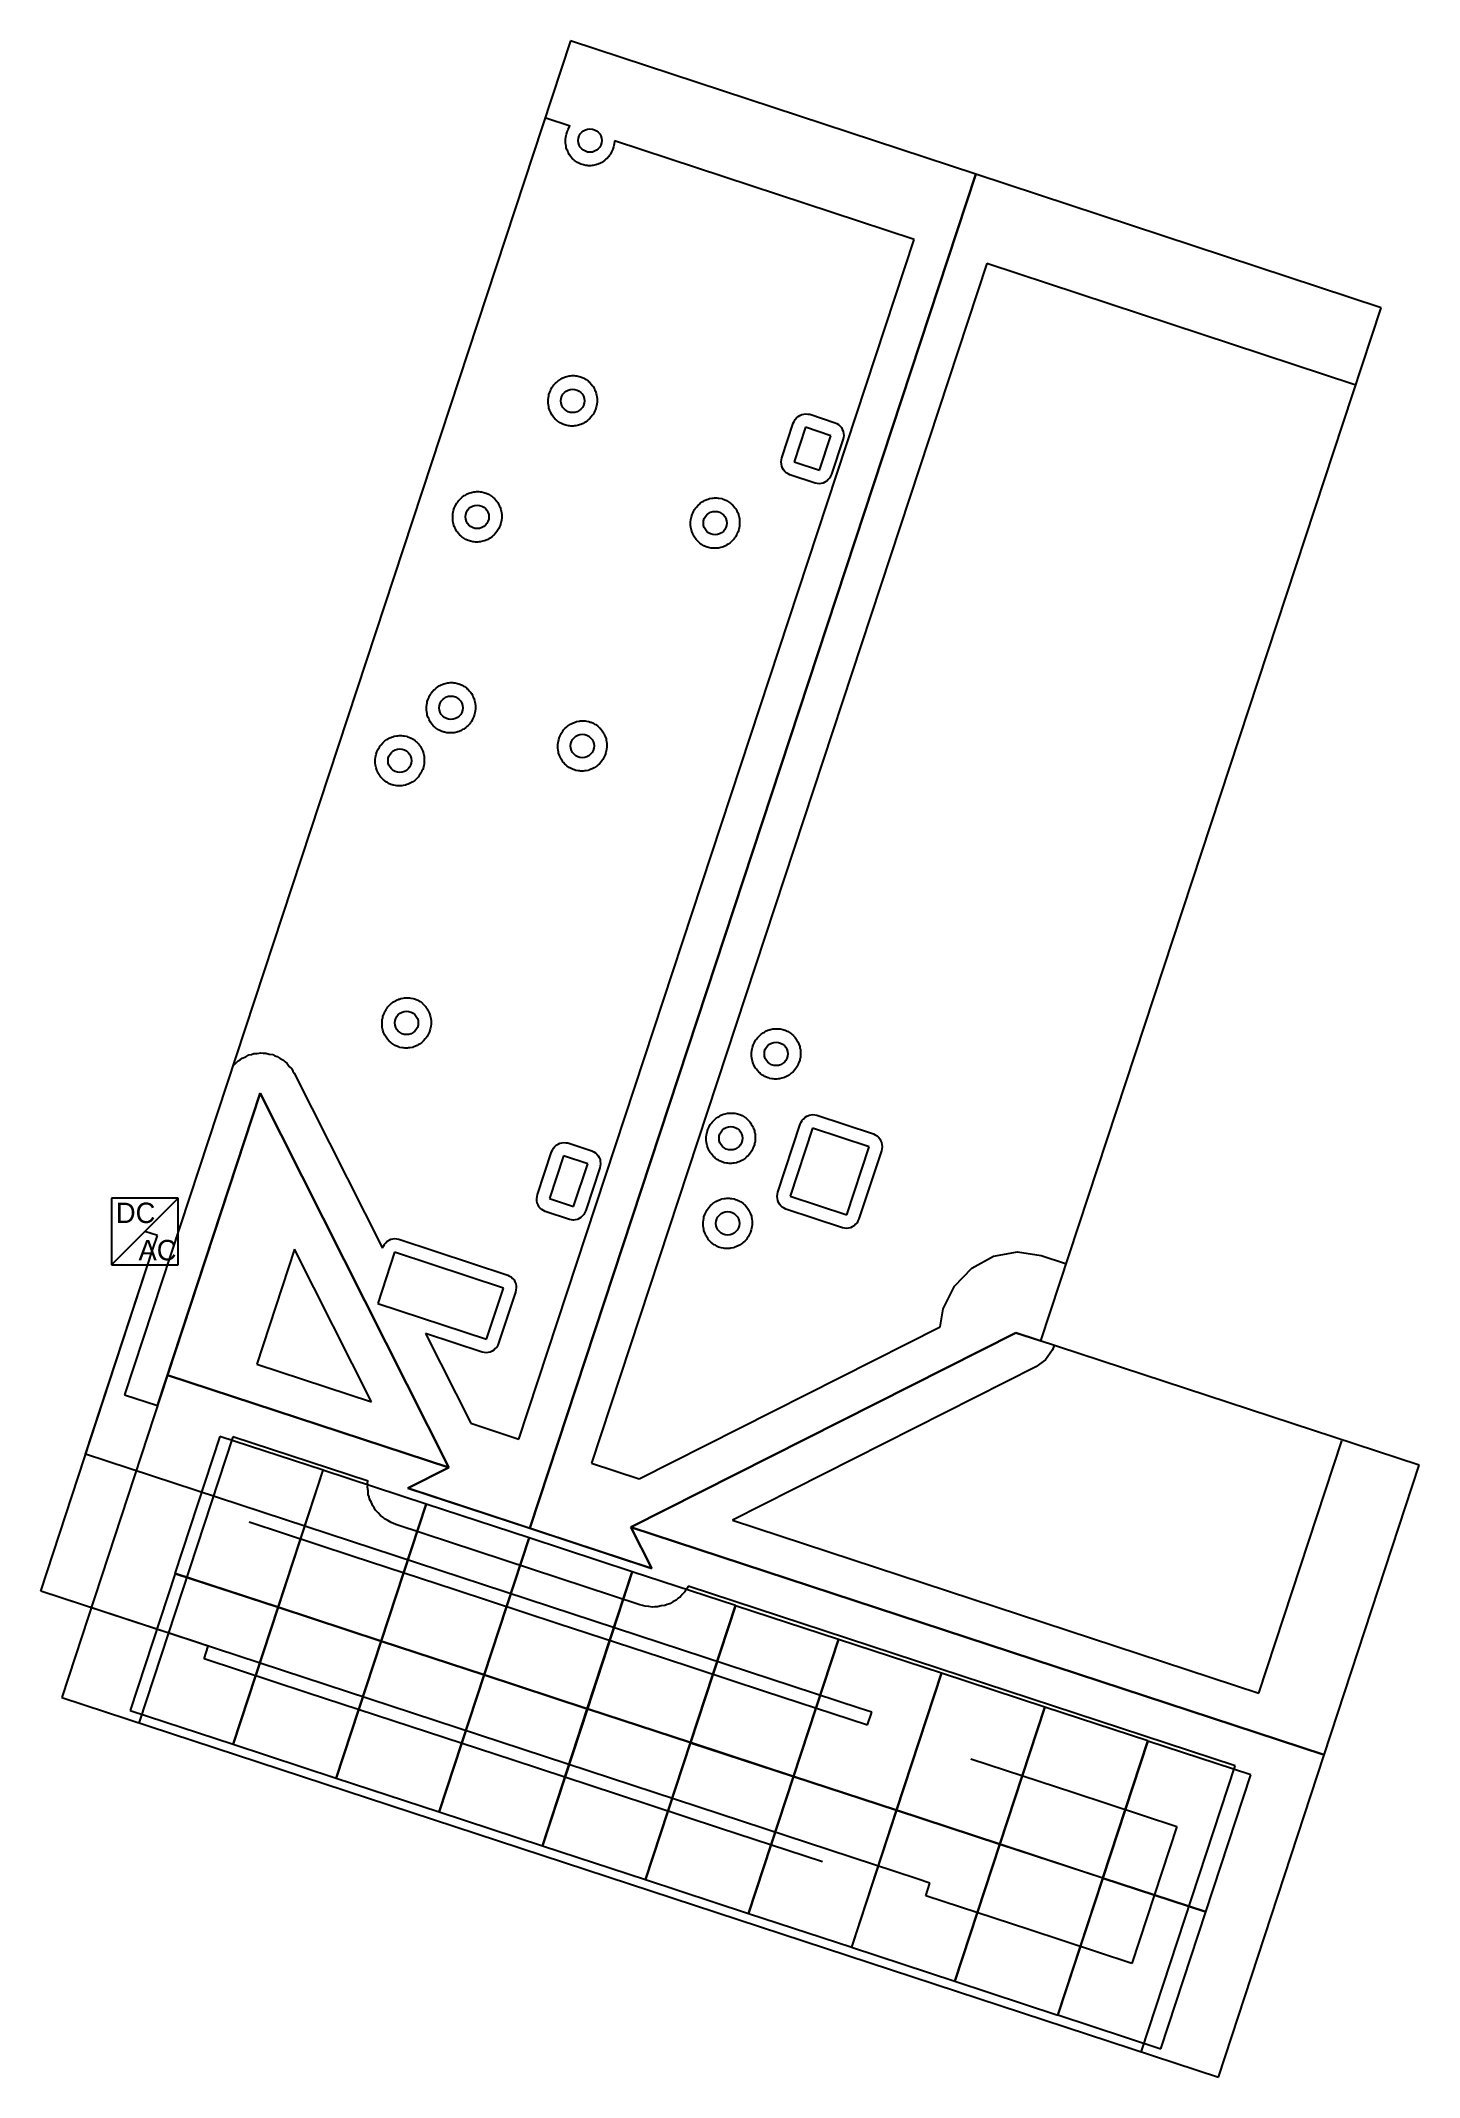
# Model space of a CAD drawing. Header units: feet. Extents: x -38.8 to 12.1, y -50.3 to 24.9.
import ezdxf

# ---------------------------------------------------------------- set-up
doc = ezdxf.new("R2010")
doc.units = ezdxf.units.FT
for name, color, linetype in [('Buildings', 7, 'CONTINUOUS'), ('Connections', 7, 'CONTINUOUS'), ('Inverters', 7, 'CONTINUOUS'), ('Modules', 7, 'CONTINUOUS'), ('Obstructions', 7, 'CONTINUOUS'), ('Setbacks', 7, 'CONTINUOUS'), ('Strings', 7, 'CONTINUOUS')]:
    doc.layers.add(name, color=color, linetype=linetype)

msp = doc.modelspace()

# ---------------------------------------------------------------- texts
at = {"layer": 'Inverters'}
for s, p in [('DC', (-36.003, -18.742)), ('AC', (-35.166, -20.12))]:
    msp.add_text(s, height=0.7546, dxfattribs=at).set_placement(p)

# ---------------------------------------------------------------- linework, layer by layer
at = {"layer": 'Buildings', "color": 252}
for p, q in [((-19.206, 24.927), (-35.687, -25.083)), ((-4.235, 19.993), (-19.206, 24.927)), ((-20.715, -30.017), (-4.235, 19.993)), ((-4.235, 19.993), (-20.715, -30.017)), ((10.737, 15.059), (-4.235, 19.993)), ((-1.837, -23.098), (10.737, 15.059)), ((-34.464, -25.486), (-30.677, -13.949)), ((-30.677, -13.949), (-34.093, -24.355)), ((-30.677, -13.949), (-23.699, -27.767)), ((-23.699, -27.767), (-30.677, -13.949)), ((-16.976, -29.973), (-2.762, -22.795)), ((-2.762, -22.795), (-16.976, -29.973)), ((-2.762, -22.795), (-1.837, -23.098)), ((12.144, -27.687), (-2.762, -22.795)), ((-34.093, -24.355), (-38.003, -36.268)), ((-23.699, -27.767), (-34.093, -24.355)), ((-34.093, -24.355), (-23.699, -27.767)), ((-35.687, -25.083), (-34.464, -25.486)), ((-23.699, -27.767), (-25.217, -28.533)), ((-25.217, -28.533), (-23.699, -27.767)), ((8.635, -38.379), (12.144, -27.687)), ((-25.217, -28.533), (-20.715, -30.017)), ((-16.203, -31.504), (-25.217, -28.533)), ((-20.715, -30.017), (-16.203, -31.504)), ((-16.203, -31.504), (-16.976, -29.973)), ((8.635, -38.379), (-16.976, -29.973)), ((-16.976, -29.973), (-16.203, -31.504)), ((-16.976, -29.973), (8.635, -38.379)), ((-38.003, -36.268), (4.725, -50.292)), ((4.725, -50.292), (8.635, -38.379))]:
    msp.add_line(p, q, dxfattribs=at)
at = {"layer": 'Connections', "color": 91}
for p, q in [((-34.469, -19.207), (-34.937, -19.054)), ((-34.469, -19.207), (-34.937, -19.054)), ((-34.469, -19.207), (-34.937, -19.054)), ((-34.623, -19.675), (-34.469, -19.207)), ((-34.623, -19.675), (-34.469, -19.207)), ((-34.623, -19.675), (-34.469, -19.207)), ((-38.779, -32.338), (-34.623, -19.675)), ((-38.779, -32.337), (-34.623, -19.675)), ((-37.119, -27.28), (-34.623, -19.675)), ((-8.551, -36.657), (-37.119, -27.28)), ((-33.06, -34.214), (-38.779, -32.337)), ((-6.403, -42.964), (-38.779, -32.338)), ((-32.592, -34.367), (-33.06, -34.214)), ((-32.746, -34.835), (-32.592, -34.367)), ((-8.083, -36.811), (-8.551, -36.657)), ((-8.237, -37.278), (-8.083, -36.811)), ((-5.936, -43.118), (-6.403, -42.964)), ((-6.089, -43.586), (-5.936, -43.118))]:
    msp.add_line(p, q, dxfattribs=at)
at = {"layer": 'Inverters'}
for p, q in [((-33.706, -17.823), (-36.167, -17.823)), ((-36.167, -17.823), (-36.167, -20.284)), ((-36.167, -20.284), (-33.706, -17.823)), ((-33.706, -20.284), (-33.706, -17.823)), ((-36.167, -20.284), (-33.706, -20.284))]:
    msp.add_line(p, q, dxfattribs=at)
at = {"layer": 'Modules', "color": 254}
for p, q in [((-32.159, -26.622), (-33.82, -31.681)), ((-28.351, -27.872), (-32.159, -26.622)), ((-28.352, -27.875), (-30.012, -32.934)), ((-30.011, -32.931), (-28.351, -27.872)), ((-24.543, -29.125), (-28.352, -27.875)), ((-24.544, -29.124), (-26.205, -34.183)), ((-26.204, -34.184), (-24.543, -29.125)), ((-20.736, -30.374), (-24.544, -29.124)), ((-20.736, -30.373), (-22.397, -35.432)), ((-22.396, -35.433), (-20.736, -30.374)), ((-16.928, -31.623), (-20.736, -30.373)), ((-33.819, -31.68), (-35.48, -36.74)), ((-33.82, -31.681), (-30.011, -32.931)), ((-30.011, -32.93), (-33.819, -31.68)), ((-18.589, -36.682), (-16.928, -31.623)), ((-16.926, -31.622), (-18.586, -36.681)), ((-13.117, -32.872), (-16.926, -31.622)), ((-31.672, -37.99), (-30.011, -32.93)), ((-30.012, -32.933), (-31.672, -37.992)), ((-26.203, -34.183), (-30.012, -32.933)), ((-30.012, -32.934), (-26.204, -34.184)), ((-13.118, -32.874), (-14.779, -37.934)), ((-14.778, -37.931), (-13.117, -32.872)), ((-9.31, -34.124), (-13.118, -32.874)), ((-26.204, -34.182), (-27.865, -39.241)), ((-27.864, -39.242), (-26.203, -34.183)), ((-26.205, -34.183), (-22.396, -35.433)), ((-22.396, -35.432), (-26.204, -34.182)), ((-9.311, -34.123), (-10.971, -39.183)), ((-10.97, -39.184), (-9.31, -34.124)), ((-5.502, -35.373), (-9.311, -34.123)), ((-22.397, -35.431), (-24.057, -40.49)), ((-24.056, -40.491), (-22.396, -35.432)), ((-18.588, -36.681), (-22.397, -35.431)), ((-22.397, -35.432), (-18.589, -36.682)), ((-7.163, -40.433), (-5.502, -35.373)), ((-5.5, -35.373), (-7.161, -40.432)), ((-1.692, -36.623), (-5.5, -35.373)), ((-35.48, -36.74), (-31.672, -37.99)), ((-20.249, -41.74), (-18.588, -36.681)), ((-18.586, -36.68), (-20.247, -41.739)), ((-14.778, -37.93), (-18.586, -36.68)), ((-18.586, -36.681), (-14.778, -37.931)), ((-1.692, -36.622), (-3.353, -41.681)), ((-3.352, -41.682), (-1.692, -36.623)), ((2.116, -37.872), (-1.692, -36.622)), ((-31.672, -37.992), (-27.864, -39.242)), ((-14.778, -37.933), (-16.439, -42.992)), ((-16.438, -42.989), (-14.778, -37.93)), ((-14.779, -37.934), (-10.97, -39.184)), ((-10.97, -39.183), (-14.778, -37.933)), ((0.455, -42.931), (2.116, -37.872)), ((2.115, -37.874), (0.455, -42.934)), ((5.924, -39.124), (2.115, -37.874)), ((-27.865, -39.241), (-24.056, -40.491)), ((-10.971, -39.182), (-12.631, -44.241)), ((-12.631, -44.242), (-10.97, -39.183)), ((-7.162, -40.432), (-10.971, -39.182)), ((-10.971, -39.183), (-7.163, -40.433)), ((4.263, -44.184), (5.924, -39.124)), ((-24.057, -40.49), (-20.249, -41.74)), ((-7.163, -40.431), (-8.824, -45.49)), ((-8.823, -45.491), (-7.162, -40.432)), ((-3.355, -41.681), (-7.163, -40.431)), ((-7.161, -40.432), (-3.352, -41.682)), ((-20.247, -41.739), (-16.438, -42.989)), ((-5.015, -46.74), (-3.355, -41.681)), ((-3.353, -41.684), (-5.013, -46.743)), ((-3.353, -41.681), (0.455, -42.931)), ((0.456, -42.934), (-3.353, -41.684)), ((-16.439, -42.992), (-12.631, -44.242)), ((0.455, -42.933), (-1.206, -47.992)), ((-1.205, -47.993), (0.456, -42.934)), ((4.263, -44.183), (0.455, -42.933)), ((0.455, -42.934), (4.263, -44.184)), ((-12.631, -44.241), (-8.823, -45.491)), ((2.603, -49.242), (4.263, -44.183)), ((-8.824, -45.49), (-5.015, -46.74)), ((-5.013, -46.743), (-1.205, -47.993)), ((-1.206, -47.992), (2.603, -49.242))]:
    msp.add_line(p, q, dxfattribs=at)
at = {"layer": 'Obstructions', "color": 252}
for p, q in [((-10.53, 10.65), (-10.95, 9.375)), ((-9.593, 10.339), (-10.53, 10.65)), ((-10.014, 9.065), (-9.593, 10.339)), ((-10.95, 9.375), (-10.014, 9.065)), ((-10.27, -15.237), (-11.099, -17.75)), ((-8.175, -15.927), (-10.27, -15.237)), ((-19.464, -16.263), (-19.983, -17.837)), ((-18.574, -16.555), (-19.464, -16.263)), ((-9.004, -18.44), (-8.175, -15.927)), ((-19.094, -18.133), (-18.574, -16.555)), ((-19.983, -17.837), (-19.094, -18.133)), ((-11.099, -17.75), (-9.004, -18.44)), ((-25.705, -19.817), (-26.33, -21.712)), ((-21.687, -21.143), (-25.705, -19.817)), ((-26.33, -21.712), (-22.312, -23.035)), ((-22.312, -23.035), (-21.687, -21.143))]:
    msp.add_line(p, q, dxfattribs=at)
for centre in [(-18.49, 21.241), (-19.131, 11.625), (-22.656, 7.341), (-13.868, 7.111), (-23.625, 0.289), (-18.773, -1.121), (-25.515, -1.665), (-25.265, -11.351), (-11.615, -12.494), (-13.29, -15.61), (-13.404, -18.754)]:
    msp.add_circle(centre, 0.433, dxfattribs=at)
at = {"layer": 'Setbacks', "color": 2}
for p, q in [((-19.224, 21.77), (-20.115, 22.064)), ((-19.396, 21.278), (-19.386, 21.368)), ((-19.393, 21.223), (-19.396, 21.278)), ((-19.396, 21.278), (-19.396, 21.278)), ((-19.396, 21.169), (-19.393, 21.223)), ((-19.396, 21.168), (-19.396, 21.169)), ((-19.386, 21.078), (-19.396, 21.168)), ((-19.386, 21.369), (-19.372, 21.422)), ((-19.386, 21.368), (-19.386, 21.369)), ((-19.373, 21.027), (-19.386, 21.078)), ((-19.386, 21.078), (-19.386, 21.078)), ((-19.372, 21.422), (-19.363, 21.477)), ((-19.363, 21.477), (-19.335, 21.563)), ((-19.363, 21.477), (-19.363, 21.477)), ((-19.335, 21.564), (-19.31, 21.613)), ((-19.335, 21.563), (-19.335, 21.564)), ((-19.31, 21.613), (-19.29, 21.665)), ((-19.29, 21.665), (-19.245, 21.744)), ((-19.29, 21.665), (-19.29, 21.665)), ((-19.245, 21.744), (-19.244, 21.744)), ((-19.244, 21.744), (-19.224, 21.77)), ((-17.593, 21.114), (-17.607, 21.06)), ((-17.583, 21.204), (-17.593, 21.114)), ((-17.593, 21.114), (-17.593, 21.114)), ((-6.516, 17.583), (-17.584, 21.23)), ((-17.584, 21.23), (-17.583, 21.205)), ((-17.583, 21.205), (-17.583, 21.204)), ((-19.364, 20.975), (-19.373, 21.027)), ((-19.364, 20.974), (-19.364, 20.975)), ((-19.336, 20.888), (-19.364, 20.974)), ((-19.313, 20.842), (-19.336, 20.888)), ((-19.336, 20.888), (-19.336, 20.888)), ((-19.295, 20.795), (-19.313, 20.842)), ((-19.295, 20.794), (-19.295, 20.795)), ((-19.249, 20.716), (-19.295, 20.794)), ((-19.249, 20.715), (-19.249, 20.716)), ((-19.218, 20.678), (-19.249, 20.715)), ((-19.192, 20.636), (-19.218, 20.678)), ((-19.191, 20.636), (-19.192, 20.636)), ((-19.131, 20.569), (-19.191, 20.636)), ((-19.13, 20.568), (-19.131, 20.569)), ((-19.093, 20.539), (-19.13, 20.568)), ((-19.06, 20.505), (-19.093, 20.539)), ((-18.986, 20.451), (-19.06, 20.505)), ((-19.06, 20.505), (-19.06, 20.505)), ((-18.945, 20.43), (-18.986, 20.451)), ((-18.986, 20.451), (-18.986, 20.451)), ((-18.906, 20.405), (-18.945, 20.43)), ((-18.905, 20.404), (-18.906, 20.405)), ((-18.823, 20.368), (-18.905, 20.404)), ((-18.822, 20.367), (-18.823, 20.368)), ((-18.777, 20.356), (-18.822, 20.367)), ((-18.735, 20.339), (-18.777, 20.356)), ((-18.734, 20.339), (-18.735, 20.339)), ((-18.646, 20.32), (-18.734, 20.339)), ((-18.645, 20.32), (-18.646, 20.32)), ((-18.599, 20.318), (-18.645, 20.32)), ((-18.553, 20.31), (-18.599, 20.318)), ((-18.552, 20.31), (-18.553, 20.31)), ((-18.462, 20.31), (-18.552, 20.31)), ((-18.461, 20.31), (-18.462, 20.31)), ((-18.414, 20.318), (-18.461, 20.31)), ((-18.367, 20.32), (-18.414, 20.318)), ((-18.278, 20.339), (-18.367, 20.32)), ((-18.367, 20.32), (-18.367, 20.32)), ((-18.277, 20.339), (-18.278, 20.339)), ((-18.232, 20.357), (-18.277, 20.339)), ((-18.184, 20.37), (-18.232, 20.357)), ((-18.101, 20.407), (-18.184, 20.37)), ((-18.184, 20.37), (-18.184, 20.37)), ((-18.058, 20.435), (-18.101, 20.407)), ((-18.101, 20.407), (-18.101, 20.407)), ((-18.013, 20.458), (-18.058, 20.435)), ((-18.012, 20.458), (-18.013, 20.458)), ((-17.939, 20.511), (-18.012, 20.458)), ((-17.901, 20.549), (-17.939, 20.512)), ((-17.939, 20.512), (-17.939, 20.511)), ((-17.86, 20.582), (-17.901, 20.549)), ((-17.799, 20.65), (-17.86, 20.583)), ((-17.86, 20.583), (-17.86, 20.582)), ((-17.769, 20.696), (-17.799, 20.65)), ((-17.799, 20.65), (-17.799, 20.65)), ((-17.735, 20.738), (-17.769, 20.696)), ((-17.689, 20.817), (-17.735, 20.739)), ((-17.735, 20.739), (-17.735, 20.738)), ((-17.669, 20.869), (-17.689, 20.818)), ((-17.689, 20.818), (-17.689, 20.817)), ((-17.644, 20.919), (-17.669, 20.869)), ((-17.616, 21.005), (-17.644, 20.919)), ((-17.644, 20.919), (-17.644, 20.919)), ((-17.607, 21.06), (-17.616, 21.006)), ((-17.616, 21.006), (-17.616, 21.005)), ((-21.117, -26.722), (-6.516, 17.583)), ((-3.833, 16.698), (-18.433, -27.607)), ((9.766, 12.217), (-3.833, 16.698)), ((-19.952, 11.997), (-19.932, 12.049)), ((-19.932, 12.049), (-19.886, 12.127)), ((-19.932, 12.049), (-19.932, 12.049)), ((-19.886, 12.128), (-19.852, 12.17)), ((-19.886, 12.127), (-19.886, 12.128)), ((-19.852, 12.17), (-19.822, 12.216)), ((-19.822, 12.216), (-19.761, 12.284)), ((-19.822, 12.216), (-19.822, 12.216)), ((-19.761, 12.284), (-19.72, 12.317)), ((-19.761, 12.284), (-19.761, 12.284)), ((-19.72, 12.317), (-19.683, 12.355)), ((-19.683, 12.355), (-19.682, 12.355)), ((-19.682, 12.355), (-19.609, 12.408)), ((-19.609, 12.408), (-19.608, 12.408)), ((-19.608, 12.408), (-19.563, 12.432)), ((-19.563, 12.432), (-19.52, 12.459)), ((-19.52, 12.46), (-19.437, 12.496)), ((-19.52, 12.459), (-19.52, 12.46)), ((-19.437, 12.497), (-19.389, 12.509)), ((-19.437, 12.496), (-19.437, 12.497)), ((-19.389, 12.509), (-19.344, 12.527)), ((-19.344, 12.527), (-19.343, 12.527)), ((-19.343, 12.527), (-19.255, 12.546)), ((-19.255, 12.546), (-19.254, 12.546)), ((-19.254, 12.546), (-19.207, 12.548)), ((-19.207, 12.548), (-19.16, 12.556)), ((-19.16, 12.556), (-19.159, 12.556)), ((-19.159, 12.556), (-19.069, 12.556)), ((-19.069, 12.556), (-19.068, 12.556)), ((-19.068, 12.556), (-19.022, 12.548)), ((-19.022, 12.548), (-18.976, 12.546)), ((-18.976, 12.546), (-18.975, 12.546)), ((-18.975, 12.546), (-18.887, 12.527)), ((-18.887, 12.527), (-18.886, 12.527)), ((-18.886, 12.527), (-18.844, 12.51)), ((-18.844, 12.51), (-18.799, 12.499)), ((-18.799, 12.499), (-18.798, 12.499)), ((-18.798, 12.499), (-18.716, 12.462)), ((-18.716, 12.462), (-18.715, 12.462)), ((-18.715, 12.462), (-18.677, 12.436)), ((-18.677, 12.436), (-18.635, 12.415)), ((-18.635, 12.415), (-18.635, 12.415)), ((-18.635, 12.415), (-18.561, 12.362)), ((-18.561, 12.362), (-18.561, 12.361)), ((-18.561, 12.361), (-18.528, 12.328)), ((-18.528, 12.328), (-18.491, 12.298)), ((-18.491, 12.298), (-18.49, 12.298)), ((-18.49, 12.298), (-18.43, 12.23)), ((-18.43, 12.23), (-18.429, 12.23)), ((-18.429, 12.23), (-18.403, 12.189)), ((-18.403, 12.189), (-18.372, 12.151)), ((-18.372, 12.151), (-18.372, 12.15)), ((-18.372, 12.15), (-18.326, 12.072)), ((-18.326, 12.072), (-18.326, 12.072)), ((-18.326, 12.072), (-18.308, 12.024)), ((-20.038, 11.662), (-20.028, 11.752)), ((-20.038, 11.661), (-20.038, 11.662)), ((-20.035, 11.607), (-20.038, 11.661)), ((-20.038, 11.553), (-20.035, 11.607)), ((-20.038, 11.552), (-20.038, 11.553)), ((-20.028, 11.462), (-20.038, 11.552)), ((-20.028, 11.752), (-20.014, 11.806)), ((-20.028, 11.752), (-20.028, 11.752)), ((-20.015, 11.411), (-20.028, 11.462)), ((-20.028, 11.462), (-20.028, 11.462)), ((-20.006, 11.358), (-20.015, 11.411)), ((-20.014, 11.806), (-20.005, 11.861)), ((-19.978, 11.272), (-20.006, 11.358)), ((-20.006, 11.358), (-20.006, 11.358)), ((-20.005, 11.861), (-19.977, 11.947)), ((-20.005, 11.861), (-20.005, 11.861)), ((-19.977, 11.948), (-19.952, 11.997)), ((-19.977, 11.947), (-19.977, 11.948)), ((-18.286, 11.302), (-18.311, 11.253)), ((-18.308, 12.024), (-18.285, 11.979)), ((-18.258, 11.389), (-18.286, 11.303)), ((-18.286, 11.303), (-18.286, 11.302)), ((-18.285, 11.979), (-18.285, 11.978)), ((-18.285, 11.978), (-18.257, 11.892)), ((-18.249, 11.444), (-18.258, 11.389)), ((-18.258, 11.389), (-18.258, 11.389)), ((-18.257, 11.892), (-18.257, 11.892)), ((-18.257, 11.892), (-18.248, 11.839)), ((-18.235, 11.498), (-18.249, 11.444)), ((-18.248, 11.839), (-18.235, 11.788)), ((-18.235, 11.788), (-18.235, 11.788)), ((-18.235, 11.788), (-18.225, 11.698)), ((-18.225, 11.588), (-18.235, 11.498)), ((-18.235, 11.498), (-18.235, 11.498)), ((-18.225, 11.697), (-18.228, 11.643)), ((-18.228, 11.643), (-18.225, 11.589)), ((-18.225, 11.698), (-18.225, 11.697)), ((-18.225, 11.589), (-18.225, 11.588)), ((-19.978, 11.271), (-19.978, 11.272)), ((-19.955, 11.226), (-19.978, 11.271)), ((-19.937, 11.178), (-19.955, 11.226)), ((-19.891, 11.1), (-19.937, 11.178)), ((-19.937, 11.178), (-19.937, 11.178)), ((-19.891, 11.099), (-19.891, 11.1)), ((-19.86, 11.061), (-19.891, 11.099)), ((-19.834, 11.02), (-19.86, 11.061)), ((-19.833, 11.02), (-19.834, 11.02)), ((-19.773, 10.952), (-19.833, 11.02)), ((-19.772, 10.952), (-19.773, 10.952)), ((-19.735, 10.922), (-19.772, 10.952)), ((-19.702, 10.889), (-19.735, 10.922)), ((-19.702, 10.888), (-19.702, 10.889)), ((-19.628, 10.835), (-19.702, 10.888)), ((-19.586, 10.814), (-19.628, 10.835)), ((-19.628, 10.835), (-19.628, 10.835)), ((-19.548, 10.788), (-19.586, 10.814)), ((-19.547, 10.788), (-19.548, 10.788)), ((-19.465, 10.751), (-19.547, 10.788)), ((-19.464, 10.751), (-19.465, 10.751)), ((-19.419, 10.74), (-19.464, 10.751)), ((-19.377, 10.723), (-19.419, 10.74)), ((-19.376, 10.723), (-19.377, 10.723)), ((-19.287, 10.704), (-19.376, 10.723)), ((-19.241, 10.702), (-19.287, 10.704)), ((-19.287, 10.704), (-19.287, 10.704)), ((-19.195, 10.694), (-19.241, 10.702)), ((-19.194, 10.694), (-19.195, 10.694)), ((-19.104, 10.694), (-19.194, 10.694)), ((-19.103, 10.694), (-19.104, 10.694)), ((-19.056, 10.702), (-19.103, 10.694)), ((-19.009, 10.704), (-19.056, 10.702)), ((-19.008, 10.704), (-19.009, 10.704)), ((-18.92, 10.723), (-19.008, 10.704)), ((-18.919, 10.723), (-18.92, 10.723)), ((-18.874, 10.741), (-18.919, 10.723)), ((-18.826, 10.753), (-18.874, 10.741)), ((-18.743, 10.79), (-18.826, 10.754)), ((-18.826, 10.754), (-18.826, 10.753)), ((-18.7, 10.818), (-18.743, 10.791)), ((-18.743, 10.791), (-18.743, 10.79)), ((-18.655, 10.842), (-18.7, 10.818)), ((-18.654, 10.842), (-18.655, 10.842)), ((-18.581, 10.895), (-18.654, 10.842)), ((-18.58, 10.895), (-18.581, 10.895)), ((-18.543, 10.933), (-18.58, 10.895)), ((-18.502, 10.966), (-18.543, 10.933)), ((-18.441, 11.034), (-18.502, 10.966)), ((-18.502, 10.966), (-18.502, 10.966)), ((-18.411, 11.08), (-18.441, 11.034)), ((-18.441, 11.034), (-18.441, 11.034)), ((-18.377, 11.122), (-18.411, 11.08)), ((-18.331, 11.201), (-18.377, 11.123)), ((-18.377, 11.123), (-18.377, 11.122)), ((-18.311, 11.253), (-18.331, 11.201)), ((-18.331, 11.201), (-18.331, 11.201)), ((-11.4, 9.523), (-10.979, 10.798)), ((-10.979, 10.799), (-10.944, 10.869)), ((-10.979, 10.798), (-10.979, 10.799)), ((-10.979, 10.799), (-10.979, 10.799)), ((-10.979, 10.798), (-10.979, 10.798)), ((-10.944, 10.869), (-10.909, 10.938)), ((-10.909, 10.938), (-10.909, 10.939)), ((-10.909, 10.939), (-10.908, 10.939)), ((-10.909, 10.938), (-10.909, 10.938)), ((-10.908, 10.939), (-10.855, 10.995)), ((-10.908, 10.939), (-10.908, 10.939)), ((-10.855, 10.995), (-10.801, 11.05)), ((-10.801, 11.05), (-10.801, 11.051)), ((-10.801, 11.051), (-10.801, 11.051)), ((-10.801, 11.051), (-10.8, 11.051)), ((-10.8, 11.051), (-10.734, 11.087)), ((-10.8, 11.051), (-10.8, 11.051)), ((-10.734, 11.087), (-10.667, 11.123)), ((-10.667, 11.123), (-10.667, 11.124)), ((-10.667, 11.124), (-10.666, 11.124)), ((-10.666, 11.124), (-10.593, 11.137)), ((-10.666, 11.124), (-10.666, 11.124)), ((-10.666, 11.124), (-10.666, 11.124)), ((-10.593, 11.137), (-10.52, 11.15)), ((-10.52, 11.15), (-10.519, 11.15)), ((-10.519, 11.15), (-10.519, 11.15)), ((-10.519, 11.15), (-10.518, 11.15)), ((-10.518, 11.15), (-10.518, 11.15)), ((-10.518, 11.15), (-10.445, 11.139)), ((-10.445, 11.139), (-10.373, 11.128)), ((-10.373, 11.128), (-10.372, 11.128)), ((-10.372, 11.128), (-10.372, 11.128)), ((-10.372, 11.128), (-10.372, 11.128)), ((-10.372, 11.128), (-9.435, 10.817)), ((-9.435, 10.817), (-9.435, 10.817)), ((-9.435, 10.817), (-9.37, 10.783)), ((-9.37, 10.783), (-9.305, 10.748)), ((-9.305, 10.748), (-9.305, 10.748)), ((-9.305, 10.748), (-9.304, 10.748)), ((-9.304, 10.748), (-9.304, 10.748)), ((-9.304, 10.748), (-9.304, 10.747)), ((-9.304, 10.747), (-9.253, 10.693)), ((-9.253, 10.693), (-9.202, 10.639)), ((-9.202, 10.639), (-9.202, 10.639)), ((-9.202, 10.639), (-9.202, 10.639)), ((-9.202, 10.639), (-9.201, 10.638)), ((-9.201, 10.638), (-9.201, 10.638)), ((-9.201, 10.638), (-9.169, 10.569)), ((-9.169, 10.569), (-9.137, 10.501)), ((-9.144, 10.191), (-9.564, 8.917)), ((-9.131, 10.268), (-9.144, 10.192)), ((-9.144, 10.192), (-9.144, 10.191)), ((-9.137, 10.501), (-9.137, 10.5)), ((-9.137, 10.5), (-9.137, 10.5)), ((-9.137, 10.5), (-9.137, 10.5)), ((-9.137, 10.5), (-9.137, 10.499)), ((-9.137, 10.499), (-9.127, 10.423)), ((-9.117, 10.345), (-9.131, 10.268)), ((-9.127, 10.423), (-9.117, 10.347)), ((-9.117, 10.347), (-9.117, 10.346)), ((-9.117, 10.346), (-9.117, 10.346)), ((-9.117, 10.346), (-9.117, 10.345)), ((-9.117, 10.345), (-9.117, 10.345)), ((-11.426, 9.37), (-11.413, 9.446)), ((-11.426, 9.369), (-11.426, 9.37)), ((-11.426, 9.369), (-11.426, 9.369)), ((-11.426, 9.368), (-11.426, 9.369)), ((-11.416, 9.292), (-11.426, 9.368)), ((-11.426, 9.368), (-11.426, 9.368)), ((-11.407, 9.215), (-11.416, 9.292)), ((-11.413, 9.446), (-11.4, 9.523)), ((-11.406, 9.215), (-11.407, 9.215)), ((-11.407, 9.215), (-11.407, 9.215)), ((-11.406, 9.214), (-11.406, 9.215)), ((-11.374, 9.145), (-11.406, 9.214)), ((-11.406, 9.214), (-11.406, 9.214)), ((-11.4, 9.523), (-11.4, 9.523)), ((-11.343, 9.077), (-11.374, 9.145)), ((-11.342, 9.076), (-11.343, 9.077)), ((-11.342, 9.075), (-11.342, 9.076)), ((-11.342, 9.076), (-11.342, 9.076)), ((-11.342, 9.076), (-11.342, 9.076)), ((-11.291, 9.021), (-11.342, 9.075)), ((-11.24, 8.967), (-11.291, 9.021)), ((-11.239, 8.967), (-11.24, 8.967)), ((-11.24, 8.967), (-11.24, 8.967)), ((-11.239, 8.966), (-11.239, 8.967)), ((-11.238, 8.966), (-11.239, 8.966)), ((-11.174, 8.932), (-11.238, 8.966)), ((-11.109, 8.898), (-11.174, 8.932)), ((-11.108, 8.897), (-11.109, 8.898)), ((-10.172, 8.587), (-11.108, 8.897)), ((-10.171, 8.587), (-10.172, 8.587)), ((-10.172, 8.587), (-10.172, 8.587)), ((-10.098, 8.576), (-10.171, 8.587)), ((-10.171, 8.587), (-10.171, 8.587)), ((-10.026, 8.564), (-10.098, 8.576)), ((-10.025, 8.564), (-10.026, 8.564)), ((-10.024, 8.564), (-10.025, 8.564)), ((-10.025, 8.564), (-10.025, 8.564)), ((-10.025, 8.564), (-10.025, 8.564)), ((-9.951, 8.578), (-10.024, 8.564)), ((-9.878, 8.591), (-9.951, 8.578)), ((-9.877, 8.591), (-9.878, 8.591)), ((-9.878, 8.591), (-9.878, 8.591)), ((-9.876, 8.591), (-9.877, 8.591)), ((-9.877, 8.591), (-9.877, 8.591)), ((-9.81, 8.627), (-9.876, 8.591)), ((-9.744, 8.663), (-9.81, 8.627)), ((-9.743, 8.664), (-9.744, 8.663)), ((-9.742, 8.664), (-9.743, 8.664)), ((-9.743, 8.664), (-9.743, 8.664)), ((-9.743, 8.664), (-9.743, 8.664)), ((-9.689, 8.72), (-9.742, 8.664)), ((-9.636, 8.775), (-9.689, 8.72)), ((-9.635, 8.776), (-9.636, 8.775)), ((-9.6, 8.846), (-9.635, 8.777)), ((-9.635, 8.777), (-9.635, 8.776)), ((-9.635, 8.776), (-9.635, 8.776)), ((-9.635, 8.776), (-9.635, 8.776)), ((-9.565, 8.915), (-9.6, 8.846)), ((-9.564, 8.916), (-9.565, 8.916)), ((-9.565, 8.916), (-9.565, 8.915)), ((-9.564, 8.917), (-9.564, 8.916)), ((-23.539, 7.522), (-23.53, 7.576)), ((-23.53, 7.577), (-23.502, 7.663)), ((-23.53, 7.576), (-23.53, 7.577)), ((-23.502, 7.663), (-23.477, 7.713)), ((-23.502, 7.663), (-23.502, 7.663)), ((-23.477, 7.713), (-23.457, 7.765)), ((-23.457, 7.765), (-23.456, 7.765)), ((-23.456, 7.765), (-23.411, 7.843)), ((-23.411, 7.844), (-23.377, 7.886)), ((-23.411, 7.843), (-23.411, 7.844)), ((-23.377, 7.886), (-23.347, 7.932)), ((-23.347, 7.932), (-23.286, 8)), ((-23.347, 7.932), (-23.347, 7.932)), ((-23.286, 8), (-23.245, 8.033)), ((-23.286, 8), (-23.286, 8)), ((-23.245, 8.033), (-23.207, 8.071)), ((-23.207, 8.071), (-23.133, 8.124)), ((-23.207, 8.071), (-23.207, 8.071)), ((-23.133, 8.124), (-23.088, 8.148)), ((-23.133, 8.124), (-23.133, 8.124)), ((-23.088, 8.148), (-23.045, 8.175)), ((-23.045, 8.176), (-22.962, 8.212)), ((-23.045, 8.175), (-23.045, 8.176)), ((-22.962, 8.212), (-22.961, 8.213)), ((-22.961, 8.213), (-22.914, 8.225)), ((-22.914, 8.225), (-22.868, 8.243)), ((-22.868, 8.243), (-22.779, 8.262)), ((-22.868, 8.243), (-22.868, 8.243)), ((-22.779, 8.262), (-22.731, 8.264)), ((-22.779, 8.262), (-22.779, 8.262)), ((-22.731, 8.264), (-22.684, 8.272)), ((-22.684, 8.272), (-22.684, 8.272)), ((-22.684, 8.272), (-22.593, 8.272)), ((-22.593, 8.272), (-22.593, 8.272)), ((-22.593, 8.272), (-22.547, 8.264)), ((-22.547, 8.264), (-22.501, 8.262)), ((-22.501, 8.262), (-22.5, 8.262)), ((-22.5, 8.262), (-22.412, 8.243)), ((-22.412, 8.243), (-22.411, 8.243)), ((-22.411, 8.243), (-22.368, 8.226)), ((-22.368, 8.226), (-22.324, 8.215)), ((-22.324, 8.215), (-22.323, 8.215)), ((-22.323, 8.215), (-22.24, 8.178)), ((-22.24, 8.178), (-22.24, 8.178)), ((-22.24, 8.178), (-22.201, 8.152)), ((-22.201, 8.152), (-22.16, 8.131)), ((-22.16, 8.131), (-22.159, 8.131)), ((-22.159, 8.131), (-22.086, 8.078)), ((-22.086, 8.078), (-22.086, 8.077)), ((-22.086, 8.077), (-22.052, 8.044)), ((-22.052, 8.044), (-22.015, 8.014)), ((-22.015, 8.014), (-22.015, 8.014)), ((-22.015, 8.014), (-21.954, 7.946)), ((-21.954, 7.946), (-21.954, 7.946)), ((-21.954, 7.946), (-21.927, 7.905)), ((-21.927, 7.905), (-21.897, 7.867)), ((-21.897, 7.867), (-21.896, 7.866)), ((-21.896, 7.866), (-21.851, 7.788)), ((-21.851, 7.788), (-21.851, 7.788)), ((-21.851, 7.788), (-21.832, 7.74)), ((-21.832, 7.74), (-21.81, 7.695)), ((-21.81, 7.695), (-21.809, 7.694)), ((-21.809, 7.694), (-21.781, 7.608)), ((-21.781, 7.608), (-21.781, 7.608)), ((-21.781, 7.608), (-21.773, 7.555)), ((-21.773, 7.555), (-21.759, 7.504)), ((-14.689, 7.483), (-14.668, 7.534)), ((-14.668, 7.535), (-14.623, 7.613)), ((-14.668, 7.534), (-14.668, 7.535)), ((-14.623, 7.614), (-14.589, 7.656)), ((-14.623, 7.613), (-14.623, 7.614)), ((-14.589, 7.656), (-14.559, 7.702)), ((-14.559, 7.702), (-14.558, 7.702)), ((-14.558, 7.702), (-14.498, 7.769)), ((-14.498, 7.769), (-14.497, 7.77)), ((-14.497, 7.77), (-14.457, 7.803)), ((-14.457, 7.803), (-14.419, 7.841)), ((-14.419, 7.841), (-14.345, 7.894)), ((-14.419, 7.841), (-14.419, 7.841)), ((-14.345, 7.894), (-14.3, 7.917)), ((-14.345, 7.894), (-14.345, 7.894)), ((-14.3, 7.917), (-14.257, 7.945)), ((-14.257, 7.945), (-14.256, 7.946)), ((-14.256, 7.946), (-14.174, 7.982)), ((-14.174, 7.982), (-14.173, 7.983)), ((-14.173, 7.983), (-14.126, 7.995)), ((-14.126, 7.995), (-14.08, 8.013)), ((-14.08, 8.013), (-13.991, 8.032)), ((-14.08, 8.013), (-14.08, 8.013)), ((-13.991, 8.032), (-13.99, 8.032)), ((-13.99, 8.032), (-13.943, 8.034)), ((-13.943, 8.034), (-13.896, 8.042)), ((-13.896, 8.042), (-13.896, 8.042)), ((-13.896, 8.042), (-13.805, 8.042)), ((-13.805, 8.042), (-13.805, 8.042)), ((-13.805, 8.042), (-13.759, 8.034)), ((-13.759, 8.034), (-13.712, 8.032)), ((-13.712, 8.032), (-13.712, 8.032)), ((-13.712, 8.032), (-13.623, 8.013)), ((-13.623, 8.013), (-13.623, 8.013)), ((-13.623, 8.013), (-13.58, 7.996)), ((-13.58, 7.996), (-13.535, 7.985)), ((-13.535, 7.985), (-13.535, 7.985)), ((-13.535, 7.985), (-13.452, 7.948)), ((-13.452, 7.948), (-13.452, 7.947)), ((-13.452, 7.947), (-13.413, 7.922)), ((-13.413, 7.922), (-13.372, 7.901)), ((-13.372, 7.901), (-13.371, 7.901)), ((-13.371, 7.901), (-13.298, 7.848)), ((-13.298, 7.848), (-13.297, 7.847)), ((-13.297, 7.847), (-13.264, 7.813)), ((-13.264, 7.813), (-13.227, 7.784)), ((-13.227, 7.784), (-13.227, 7.784)), ((-13.227, 7.784), (-13.166, 7.716)), ((-13.166, 7.716), (-13.166, 7.716)), ((-13.166, 7.716), (-13.139, 7.675)), ((-13.139, 7.675), (-13.108, 7.637)), ((-13.108, 7.637), (-13.108, 7.636)), ((-13.108, 7.636), (-13.063, 7.558)), ((-13.063, 7.558), (-13.063, 7.557)), ((-13.063, 7.557), (-13.044, 7.51)), ((-23.562, 7.378), (-23.553, 7.468)), ((-23.562, 7.377), (-23.562, 7.378)), ((-23.56, 7.323), (-23.562, 7.377)), ((-23.562, 7.269), (-23.56, 7.323)), ((-23.562, 7.268), (-23.562, 7.269)), ((-23.553, 7.178), (-23.562, 7.268)), ((-23.553, 7.468), (-23.539, 7.522)), ((-23.553, 7.468), (-23.553, 7.468)), ((-23.539, 7.127), (-23.553, 7.178)), ((-23.553, 7.178), (-23.553, 7.178)), ((-23.531, 7.074), (-23.539, 7.127)), ((-23.503, 6.988), (-23.531, 7.074)), ((-23.531, 7.074), (-23.531, 7.074)), ((-23.503, 6.987), (-23.503, 6.988)), ((-23.48, 6.942), (-23.503, 6.987)), ((-23.461, 6.894), (-23.48, 6.942)), ((-23.416, 6.816), (-23.461, 6.894)), ((-23.461, 6.894), (-23.461, 6.894)), ((-23.416, 6.815), (-23.416, 6.816)), ((-23.385, 6.777), (-23.416, 6.815)), ((-23.358, 6.736), (-23.385, 6.777)), ((-21.935, 6.796), (-21.965, 6.75)), ((-21.901, 6.838), (-21.935, 6.796)), ((-21.856, 6.917), (-21.901, 6.839)), ((-21.901, 6.839), (-21.901, 6.838)), ((-21.835, 6.969), (-21.856, 6.917)), ((-21.856, 6.917), (-21.856, 6.917)), ((-21.811, 7.018), (-21.835, 6.969)), ((-21.783, 7.105), (-21.811, 7.019)), ((-21.811, 7.019), (-21.811, 7.018)), ((-21.782, 7.105), (-21.783, 7.105)), ((-21.773, 7.16), (-21.782, 7.105)), ((-21.759, 7.214), (-21.773, 7.16)), ((-21.759, 7.504), (-21.759, 7.504)), ((-21.759, 7.504), (-21.75, 7.414)), ((-21.75, 7.304), (-21.759, 7.214)), ((-21.759, 7.214), (-21.759, 7.214)), ((-21.75, 7.413), (-21.752, 7.359)), ((-21.752, 7.359), (-21.75, 7.305)), ((-21.75, 7.414), (-21.75, 7.413)), ((-21.75, 7.305), (-21.75, 7.304)), ((-14.774, 7.148), (-14.765, 7.238)), ((-14.774, 7.147), (-14.774, 7.148)), ((-14.772, 7.093), (-14.774, 7.147)), ((-14.774, 7.038), (-14.772, 7.093)), ((-14.765, 6.948), (-14.774, 7.038)), ((-14.774, 7.038), (-14.774, 7.038)), ((-14.765, 7.238), (-14.751, 7.292)), ((-14.765, 7.238), (-14.765, 7.238)), ((-14.765, 6.947), (-14.765, 6.948)), ((-14.751, 6.896), (-14.765, 6.947)), ((-14.751, 7.292), (-14.742, 7.346)), ((-14.743, 6.844), (-14.751, 6.896)), ((-14.715, 6.758), (-14.743, 6.844)), ((-14.743, 6.844), (-14.743, 6.844)), ((-14.742, 7.346), (-14.741, 7.347)), ((-14.741, 7.347), (-14.714, 7.433)), ((-14.714, 7.433), (-14.713, 7.433)), ((-14.713, 7.433), (-14.689, 7.483)), ((-13.023, 6.788), (-13.047, 6.739)), ((-13.044, 7.51), (-13.021, 7.465)), ((-13.022, 6.789), (-13.023, 6.788)), ((-12.994, 6.875), (-13.022, 6.789)), ((-13.021, 7.465), (-13.021, 7.464)), ((-13.021, 7.464), (-12.993, 7.378)), ((-12.985, 6.93), (-12.994, 6.875)), ((-12.994, 6.875), (-12.994, 6.875)), ((-12.993, 7.378), (-12.993, 7.378)), ((-12.993, 7.378), (-12.985, 7.325)), ((-12.985, 7.325), (-12.971, 7.274)), ((-12.971, 6.984), (-12.985, 6.93)), ((-12.971, 7.274), (-12.971, 7.274)), ((-12.971, 7.274), (-12.962, 7.184)), ((-12.962, 7.074), (-12.971, 6.984)), ((-12.971, 6.984), (-12.971, 6.984)), ((-12.962, 7.183), (-12.964, 7.129)), ((-12.964, 7.129), (-12.962, 7.075)), ((-12.962, 7.184), (-12.962, 7.183)), ((-12.962, 7.075), (-12.962, 7.074)), ((-23.297, 6.668), (-23.358, 6.736)), ((-23.358, 6.736), (-23.358, 6.736)), ((-23.26, 6.638), (-23.297, 6.668)), ((-23.297, 6.668), (-23.297, 6.668)), ((-23.227, 6.605), (-23.26, 6.638)), ((-23.226, 6.604), (-23.227, 6.605)), ((-23.153, 6.551), (-23.226, 6.604)), ((-23.111, 6.53), (-23.153, 6.551)), ((-23.153, 6.551), (-23.153, 6.551)), ((-23.072, 6.504), (-23.111, 6.53)), ((-22.989, 6.467), (-23.072, 6.504)), ((-23.072, 6.504), (-23.072, 6.504)), ((-22.944, 6.456), (-22.989, 6.467)), ((-22.989, 6.467), (-22.989, 6.467)), ((-22.901, 6.439), (-22.944, 6.456)), ((-22.812, 6.42), (-22.901, 6.439)), ((-22.901, 6.439), (-22.901, 6.439)), ((-22.765, 6.418), (-22.812, 6.42)), ((-22.812, 6.42), (-22.812, 6.42)), ((-22.719, 6.41), (-22.765, 6.418)), ((-22.628, 6.41), (-22.719, 6.41)), ((-22.719, 6.41), (-22.719, 6.41)), ((-22.581, 6.418), (-22.628, 6.41)), ((-22.628, 6.41), (-22.628, 6.41)), ((-22.534, 6.42), (-22.581, 6.418)), ((-22.533, 6.42), (-22.534, 6.42)), ((-22.444, 6.439), (-22.533, 6.42)), ((-22.398, 6.457), (-22.444, 6.439)), ((-22.444, 6.439), (-22.444, 6.439)), ((-22.351, 6.469), (-22.398, 6.457)), ((-22.35, 6.469), (-22.351, 6.469)), ((-22.268, 6.506), (-22.35, 6.469)), ((-22.267, 6.507), (-22.268, 6.506)), ((-22.224, 6.534), (-22.267, 6.507)), ((-22.179, 6.557), (-22.224, 6.534)), ((-22.105, 6.611), (-22.179, 6.558)), ((-22.179, 6.558), (-22.179, 6.557)), ((-22.067, 6.649), (-22.105, 6.611)), ((-22.105, 6.611), (-22.105, 6.611)), ((-22.027, 6.682), (-22.067, 6.649)), ((-22.026, 6.682), (-22.027, 6.682)), ((-21.966, 6.75), (-22.026, 6.682)), ((-21.965, 6.75), (-21.966, 6.75)), ((-14.714, 6.757), (-14.715, 6.758)), ((-14.692, 6.712), (-14.714, 6.757)), ((-14.673, 6.664), (-14.692, 6.712)), ((-14.628, 6.585), (-14.673, 6.664)), ((-14.673, 6.664), (-14.673, 6.664)), ((-14.627, 6.585), (-14.628, 6.585)), ((-14.597, 6.547), (-14.627, 6.585)), ((-14.57, 6.506), (-14.597, 6.547)), ((-14.57, 6.505), (-14.57, 6.506)), ((-14.509, 6.438), (-14.57, 6.505)), ((-14.472, 6.408), (-14.509, 6.438)), ((-14.509, 6.438), (-14.509, 6.438)), ((-14.438, 6.374), (-14.472, 6.408)), ((-14.365, 6.321), (-14.438, 6.374)), ((-14.438, 6.374), (-14.438, 6.374)), ((-14.364, 6.321), (-14.365, 6.321)), ((-14.323, 6.3), (-14.364, 6.321)), ((-14.284, 6.274), (-14.323, 6.3)), ((-14.201, 6.237), (-14.284, 6.274)), ((-14.284, 6.274), (-14.284, 6.274)), ((-14.2, 6.237), (-14.201, 6.237)), ((-14.156, 6.226), (-14.2, 6.237)), ((-14.113, 6.209), (-14.156, 6.226)), ((-14.112, 6.208), (-14.113, 6.209)), ((-14.024, 6.19), (-14.112, 6.208)), ((-14.023, 6.19), (-14.024, 6.19)), ((-13.977, 6.188), (-14.023, 6.19)), ((-13.931, 6.18), (-13.977, 6.188)), ((-13.84, 6.18), (-13.931, 6.18)), ((-13.931, 6.18), (-13.931, 6.18)), ((-13.793, 6.188), (-13.84, 6.18)), ((-13.84, 6.18), (-13.84, 6.18)), ((-13.745, 6.19), (-13.793, 6.188)), ((-13.656, 6.209), (-13.745, 6.19)), ((-13.745, 6.19), (-13.745, 6.19)), ((-13.61, 6.227), (-13.656, 6.209)), ((-13.656, 6.209), (-13.656, 6.209)), ((-13.563, 6.239), (-13.61, 6.227)), ((-13.562, 6.239), (-13.563, 6.239)), ((-13.48, 6.276), (-13.562, 6.239)), ((-13.479, 6.276), (-13.48, 6.276)), ((-13.436, 6.304), (-13.479, 6.276)), ((-13.391, 6.327), (-13.436, 6.304)), ((-13.317, 6.381), (-13.391, 6.328)), ((-13.391, 6.328), (-13.391, 6.327)), ((-13.279, 6.419), (-13.317, 6.381)), ((-13.317, 6.381), (-13.317, 6.381)), ((-13.238, 6.452), (-13.279, 6.419)), ((-13.178, 6.52), (-13.238, 6.452)), ((-13.238, 6.452), (-13.238, 6.452)), ((-13.177, 6.52), (-13.178, 6.52)), ((-13.147, 6.565), (-13.177, 6.52)), ((-13.113, 6.608), (-13.147, 6.565)), ((-13.068, 6.687), (-13.113, 6.608)), ((-13.113, 6.608), (-13.113, 6.608)), ((-13.047, 6.739), (-13.068, 6.687)), ((-13.068, 6.687), (-13.068, 6.687)), ((-24.425, 0.713), (-24.38, 0.791)), ((-24.38, 0.791), (-24.379, 0.791)), ((-24.379, 0.791), (-24.346, 0.834)), ((-24.346, 0.834), (-24.316, 0.879)), ((-24.316, 0.879), (-24.315, 0.88)), ((-24.315, 0.88), (-24.255, 0.947)), ((-24.255, 0.947), (-24.254, 0.947)), ((-24.254, 0.947), (-24.213, 0.981)), ((-24.213, 0.981), (-24.176, 1.018)), ((-24.176, 1.018), (-24.175, 1.019)), ((-24.175, 1.019), (-24.102, 1.072)), ((-24.102, 1.072), (-24.057, 1.095)), ((-24.102, 1.072), (-24.102, 1.072)), ((-24.057, 1.095), (-24.014, 1.123)), ((-24.014, 1.123), (-24.013, 1.123)), ((-24.013, 1.123), (-23.931, 1.16)), ((-23.931, 1.16), (-23.93, 1.16)), ((-23.93, 1.16), (-23.883, 1.173)), ((-23.883, 1.173), (-23.837, 1.19)), ((-23.837, 1.19), (-23.836, 1.191)), ((-23.836, 1.191), (-23.748, 1.209)), ((-23.748, 1.209), (-23.747, 1.21)), ((-23.747, 1.21), (-23.7, 1.212)), ((-23.7, 1.212), (-23.653, 1.219)), ((-23.653, 1.219), (-23.653, 1.22)), ((-23.653, 1.22), (-23.562, 1.22)), ((-23.562, 1.22), (-23.561, 1.219)), ((-23.561, 1.219), (-23.516, 1.212)), ((-23.516, 1.212), (-23.469, 1.21)), ((-23.469, 1.21), (-23.469, 1.21)), ((-23.469, 1.21), (-23.38, 1.191)), ((-23.38, 1.191), (-23.38, 1.191)), ((-23.38, 1.191), (-23.337, 1.174)), ((-23.337, 1.174), (-23.292, 1.162)), ((-23.292, 1.162), (-23.292, 1.162)), ((-23.292, 1.162), (-23.209, 1.125)), ((-23.209, 1.125), (-23.209, 1.125)), ((-23.209, 1.125), (-23.17, 1.099)), ((-23.17, 1.099), (-23.128, 1.079)), ((-23.128, 1.079), (-23.128, 1.078)), ((-23.128, 1.078), (-23.055, 1.025)), ((-23.055, 1.025), (-23.054, 1.025)), ((-23.054, 1.025), (-23.021, 0.991)), ((-23.021, 0.991), (-22.984, 0.962)), ((-22.984, 0.962), (-22.984, 0.961)), ((-22.984, 0.961), (-22.923, 0.894)), ((-22.923, 0.894), (-22.923, 0.894)), ((-22.923, 0.894), (-22.896, 0.852)), ((-22.896, 0.852), (-22.865, 0.814)), ((-22.865, 0.814), (-22.865, 0.814)), ((-22.865, 0.814), (-22.82, 0.736)), ((-24.531, 0.325), (-24.522, 0.415)), ((-24.529, 0.271), (-24.531, 0.325)), ((-24.531, 0.325), (-24.531, 0.325)), ((-24.531, 0.216), (-24.529, 0.271)), ((-24.522, 0.126), (-24.531, 0.216)), ((-24.531, 0.216), (-24.531, 0.216)), ((-24.522, 0.415), (-24.521, 0.416)), ((-24.522, 0.125), (-24.522, 0.126)), ((-24.508, 0.074), (-24.522, 0.125)), ((-24.521, 0.416), (-24.508, 0.469)), ((-24.508, 0.469), (-24.498, 0.524)), ((-24.5, 0.022), (-24.508, 0.074)), ((-24.5, 0.021), (-24.5, 0.022)), ((-24.472, -0.065), (-24.5, 0.021)), ((-24.498, 0.525), (-24.47, 0.611)), ((-24.498, 0.524), (-24.498, 0.525)), ((-24.47, 0.611), (-24.446, 0.661)), ((-24.47, 0.611), (-24.47, 0.611)), ((-24.446, 0.661), (-24.425, 0.712)), ((-24.425, 0.712), (-24.425, 0.713)), ((-22.82, 0.736), (-22.819, 0.735)), ((-22.819, 0.735), (-22.801, 0.687)), ((-22.801, 0.687), (-22.778, 0.642)), ((-22.751, 0.053), (-22.779, -0.034)), ((-22.778, 0.642), (-22.778, 0.642)), ((-22.778, 0.642), (-22.75, 0.556)), ((-22.742, 0.108), (-22.751, 0.053)), ((-22.751, 0.053), (-22.751, 0.053)), ((-22.75, 0.556), (-22.75, 0.555)), ((-22.75, 0.555), (-22.741, 0.503)), ((-22.728, 0.161), (-22.742, 0.108)), ((-22.741, 0.503), (-22.728, 0.452)), ((-22.728, 0.452), (-22.728, 0.451)), ((-22.728, 0.451), (-22.718, 0.361)), ((-22.719, 0.252), (-22.728, 0.162)), ((-22.728, 0.162), (-22.728, 0.161)), ((-22.718, 0.361), (-22.721, 0.306)), ((-22.721, 0.306), (-22.719, 0.252)), ((-22.719, 0.252), (-22.719, 0.252)), ((-22.718, 0.361), (-22.718, 0.361)), ((-25.727, -0.763), (-25.639, -0.744)), ((-25.639, -0.744), (-25.638, -0.744)), ((-25.638, -0.744), (-25.591, -0.742)), ((-25.591, -0.742), (-25.544, -0.734)), ((-25.544, -0.734), (-25.543, -0.734)), ((-25.543, -0.734), (-25.453, -0.734)), ((-25.453, -0.734), (-25.452, -0.734)), ((-25.452, -0.734), (-25.406, -0.742)), ((-25.406, -0.742), (-25.36, -0.744)), ((-25.36, -0.744), (-25.359, -0.744)), ((-25.359, -0.744), (-25.271, -0.763)), ((-24.471, -0.065), (-24.472, -0.065)), ((-24.448, -0.11), (-24.471, -0.065)), ((-24.43, -0.158), (-24.448, -0.11)), ((-24.385, -0.237), (-24.43, -0.158)), ((-24.43, -0.158), (-24.43, -0.158)), ((-24.384, -0.237), (-24.385, -0.237)), ((-24.353, -0.275), (-24.384, -0.237)), ((-24.327, -0.316), (-24.353, -0.275)), ((-24.327, -0.317), (-24.327, -0.316)), ((-24.266, -0.384), (-24.327, -0.317)), ((-24.266, -0.385), (-24.266, -0.384)), ((-24.229, -0.414), (-24.266, -0.385)), ((-24.195, -0.448), (-24.229, -0.414)), ((-24.122, -0.501), (-24.195, -0.448)), ((-24.195, -0.448), (-24.195, -0.448)), ((-24.121, -0.502), (-24.122, -0.501)), ((-24.08, -0.522), (-24.121, -0.502)), ((-24.041, -0.548), (-24.08, -0.522)), ((-23.958, -0.585), (-24.041, -0.548)), ((-24.041, -0.548), (-24.041, -0.548)), ((-23.957, -0.585), (-23.958, -0.585)), ((-23.913, -0.597), (-23.957, -0.585)), ((-23.87, -0.614), (-23.913, -0.597)), ((-23.869, -0.614), (-23.87, -0.614)), ((-23.781, -0.633), (-23.869, -0.614)), ((-23.78, -0.633), (-23.781, -0.633)), ((-23.734, -0.635), (-23.78, -0.633)), ((-23.688, -0.642), (-23.734, -0.635)), ((-23.597, -0.642), (-23.688, -0.642)), ((-23.688, -0.642), (-23.688, -0.642)), ((-23.596, -0.642), (-23.597, -0.642)), ((-23.55, -0.635), (-23.596, -0.642)), ((-23.502, -0.632), (-23.55, -0.635)), ((-23.413, -0.614), (-23.502, -0.632)), ((-23.502, -0.632), (-23.502, -0.632)), ((-23.367, -0.596), (-23.413, -0.613)), ((-23.413, -0.613), (-23.413, -0.614)), ((-23.32, -0.583), (-23.367, -0.596)), ((-23.319, -0.583), (-23.32, -0.583)), ((-23.236, -0.546), (-23.319, -0.583)), ((-23.193, -0.518), (-23.236, -0.546)), ((-23.236, -0.546), (-23.236, -0.546)), ((-23.148, -0.495), (-23.193, -0.518)), ((-23.147, -0.495), (-23.148, -0.495)), ((-23.074, -0.441), (-23.147, -0.495)), ((-23.036, -0.404), (-23.074, -0.441)), ((-23.074, -0.441), (-23.074, -0.441)), ((-22.995, -0.37), (-23.036, -0.404)), ((-22.934, -0.303), (-22.995, -0.37)), ((-22.995, -0.37), (-22.995, -0.37)), ((-22.904, -0.257), (-22.934, -0.302)), ((-22.934, -0.302), (-22.934, -0.303)), ((-22.87, -0.214), (-22.904, -0.257)), ((-22.825, -0.136), (-22.87, -0.214)), ((-22.87, -0.214), (-22.87, -0.214)), ((-22.824, -0.135), (-22.825, -0.136)), ((-22.804, -0.084), (-22.824, -0.135)), ((-22.779, -0.034), (-22.804, -0.084)), ((-22.779, -0.034), (-22.779, -0.034)), ((-19.618, -0.799), (-19.593, -0.749)), ((-19.593, -0.749), (-19.573, -0.698)), ((-19.573, -0.697), (-19.528, -0.619)), ((-19.573, -0.698), (-19.573, -0.697)), ((-19.528, -0.619), (-19.527, -0.618)), ((-19.527, -0.618), (-19.493, -0.576)), ((-19.493, -0.576), (-19.463, -0.53)), ((-19.463, -0.53), (-19.402, -0.463)), ((-19.463, -0.53), (-19.463, -0.53)), ((-19.402, -0.462), (-19.361, -0.429)), ((-19.402, -0.463), (-19.402, -0.462)), ((-19.361, -0.429), (-19.324, -0.392)), ((-19.324, -0.392), (-19.323, -0.391)), ((-19.323, -0.391), (-19.25, -0.338)), ((-19.25, -0.338), (-19.204, -0.315)), ((-19.25, -0.338), (-19.25, -0.338)), ((-19.204, -0.315), (-19.161, -0.287)), ((-19.161, -0.287), (-19.078, -0.25)), ((-19.161, -0.287), (-19.161, -0.287)), ((-19.078, -0.25), (-19.031, -0.237)), ((-19.078, -0.25), (-19.078, -0.25)), ((-19.031, -0.237), (-18.985, -0.219)), ((-18.985, -0.219), (-18.984, -0.219)), ((-18.984, -0.219), (-18.896, -0.2)), ((-18.896, -0.2), (-18.895, -0.2)), ((-18.895, -0.2), (-18.848, -0.198)), ((-18.848, -0.198), (-18.801, -0.19)), ((-18.801, -0.19), (-18.8, -0.19)), ((-18.8, -0.19), (-18.71, -0.19)), ((-18.71, -0.19), (-18.709, -0.19)), ((-18.709, -0.19), (-18.664, -0.198)), ((-18.664, -0.198), (-18.617, -0.2)), ((-18.617, -0.2), (-18.617, -0.2)), ((-18.617, -0.2), (-18.528, -0.219)), ((-18.528, -0.219), (-18.528, -0.219)), ((-18.528, -0.219), (-18.485, -0.236)), ((-18.485, -0.236), (-18.44, -0.247)), ((-18.44, -0.247), (-18.44, -0.248)), ((-18.44, -0.248), (-18.357, -0.284)), ((-18.357, -0.284), (-18.356, -0.285)), ((-18.356, -0.285), (-18.318, -0.31)), ((-18.318, -0.31), (-18.276, -0.331)), ((-18.276, -0.331), (-18.276, -0.331)), ((-18.276, -0.331), (-18.203, -0.384)), ((-18.203, -0.384), (-18.202, -0.385)), ((-18.202, -0.385), (-18.169, -0.419)), ((-18.169, -0.419), (-18.132, -0.448)), ((-18.132, -0.448), (-18.131, -0.449)), ((-18.131, -0.449), (-18.071, -0.516)), ((-18.071, -0.516), (-18.071, -0.516)), ((-18.071, -0.516), (-18.044, -0.558)), ((-18.044, -0.558), (-18.013, -0.595)), ((-18.013, -0.595), (-18.013, -0.596)), ((-18.013, -0.596), (-17.968, -0.674)), ((-17.968, -0.674), (-17.967, -0.675)), ((-17.967, -0.675), (-17.949, -0.722)), ((-17.949, -0.722), (-17.926, -0.768)), ((-26.412, -1.538), (-26.398, -1.484)), ((-26.398, -1.484), (-26.389, -1.43)), ((-26.389, -1.429), (-26.361, -1.343)), ((-26.389, -1.43), (-26.389, -1.429)), ((-26.361, -1.343), (-26.336, -1.293)), ((-26.361, -1.343), (-26.361, -1.343)), ((-26.336, -1.293), (-26.316, -1.242)), ((-26.316, -1.241), (-26.27, -1.163)), ((-26.316, -1.242), (-26.316, -1.241)), ((-26.27, -1.163), (-26.236, -1.12)), ((-26.27, -1.163), (-26.27, -1.163)), ((-26.236, -1.12), (-26.206, -1.074)), ((-26.206, -1.074), (-26.145, -1.007)), ((-26.206, -1.074), (-26.206, -1.074)), ((-26.145, -1.006), (-26.104, -0.973)), ((-26.145, -1.007), (-26.145, -1.006)), ((-26.104, -0.973), (-26.066, -0.936)), ((-26.066, -0.935), (-25.993, -0.882)), ((-26.066, -0.936), (-26.066, -0.935)), ((-25.993, -0.882), (-25.992, -0.882)), ((-25.992, -0.882), (-25.947, -0.859)), ((-25.947, -0.859), (-25.904, -0.831)), ((-25.904, -0.831), (-25.821, -0.794)), ((-25.904, -0.831), (-25.904, -0.831)), ((-25.821, -0.794), (-25.773, -0.781)), ((-25.821, -0.794), (-25.821, -0.794)), ((-25.773, -0.781), (-25.728, -0.763)), ((-25.728, -0.763), (-25.727, -0.763)), ((-25.271, -0.763), (-25.27, -0.763)), ((-25.27, -0.763), (-25.228, -0.78)), ((-25.228, -0.78), (-25.183, -0.792)), ((-25.183, -0.792), (-25.182, -0.792)), ((-25.182, -0.792), (-25.1, -0.829)), ((-25.1, -0.829), (-25.099, -0.829)), ((-25.099, -0.829), (-25.061, -0.855)), ((-25.061, -0.855), (-25.019, -0.875)), ((-25.019, -0.875), (-25.019, -0.875)), ((-25.019, -0.875), (-24.945, -0.929)), ((-24.945, -0.929), (-24.945, -0.929)), ((-24.945, -0.929), (-24.912, -0.963)), ((-24.912, -0.963), (-24.875, -0.992)), ((-24.875, -0.992), (-24.874, -0.993)), ((-24.874, -0.993), (-24.814, -1.06)), ((-24.814, -1.06), (-24.813, -1.06)), ((-24.813, -1.06), (-24.787, -1.102)), ((-24.787, -1.102), (-24.756, -1.14)), ((-24.756, -1.14), (-24.756, -1.14)), ((-24.756, -1.14), (-24.71, -1.218)), ((-24.71, -1.218), (-24.71, -1.219)), ((-24.71, -1.219), (-24.692, -1.267)), ((-24.692, -1.267), (-24.669, -1.312)), ((-24.669, -1.312), (-24.669, -1.312)), ((-24.669, -1.312), (-24.641, -1.398)), ((-24.641, -1.398), (-24.641, -1.399)), ((-24.641, -1.399), (-24.632, -1.451)), ((-24.632, -1.451), (-24.619, -1.502)), ((-24.619, -1.502), (-24.619, -1.502)), ((-24.619, -1.502), (-24.609, -1.592)), ((-19.679, -1.084), (-19.669, -0.994)), ((-19.679, -1.085), (-19.679, -1.084)), ((-19.676, -1.139), (-19.679, -1.085)), ((-19.679, -1.194), (-19.676, -1.139)), ((-19.669, -1.284), (-19.679, -1.194)), ((-19.679, -1.194), (-19.679, -1.194)), ((-19.669, -0.994), (-19.655, -0.94)), ((-19.669, -0.994), (-19.669, -0.994)), ((-19.669, -1.285), (-19.669, -1.284)), ((-19.656, -1.336), (-19.669, -1.285)), ((-19.647, -1.388), (-19.656, -1.336)), ((-19.655, -0.94), (-19.646, -0.886)), ((-19.619, -1.474), (-19.647, -1.388)), ((-19.647, -1.388), (-19.647, -1.388)), ((-19.646, -0.885), (-19.618, -0.799)), ((-19.646, -0.886), (-19.646, -0.885)), ((-19.619, -1.475), (-19.619, -1.474)), ((-19.596, -1.52), (-19.619, -1.475)), ((-19.618, -0.799), (-19.618, -0.799)), ((-17.952, -1.493), (-17.972, -1.545)), ((-17.927, -1.444), (-17.952, -1.493)), ((-17.899, -1.357), (-17.927, -1.443)), ((-17.927, -1.443), (-17.927, -1.444)), ((-17.926, -0.768), (-17.926, -0.768)), ((-17.926, -0.768), (-17.898, -0.854)), ((-17.89, -1.302), (-17.899, -1.357)), ((-17.899, -1.357), (-17.899, -1.357)), ((-17.898, -0.854), (-17.898, -0.855)), ((-17.898, -0.855), (-17.889, -0.907)), ((-17.876, -1.249), (-17.89, -1.302)), ((-17.889, -0.907), (-17.876, -0.958)), ((-17.876, -0.958), (-17.876, -0.958)), ((-17.876, -0.958), (-17.866, -1.048)), ((-17.866, -1.158), (-17.876, -1.248)), ((-17.876, -1.248), (-17.876, -1.249)), ((-17.866, -1.049), (-17.869, -1.103)), ((-17.869, -1.103), (-17.866, -1.158)), ((-17.866, -1.048), (-17.866, -1.049)), ((-17.866, -1.158), (-17.866, -1.158)), ((-26.422, -1.629), (-26.412, -1.539)), ((-26.419, -1.683), (-26.422, -1.629)), ((-26.422, -1.629), (-26.422, -1.629)), ((-26.422, -1.738), (-26.419, -1.683)), ((-26.412, -1.828), (-26.422, -1.738)), ((-26.422, -1.738), (-26.422, -1.738)), ((-26.412, -1.539), (-26.412, -1.538)), ((-26.412, -1.829), (-26.412, -1.828)), ((-26.399, -1.88), (-26.412, -1.829)), ((-26.39, -1.932), (-26.399, -1.88)), ((-26.39, -1.933), (-26.39, -1.932)), ((-26.362, -2.019), (-26.39, -1.933)), ((-26.339, -2.064), (-26.362, -2.019)), ((-26.362, -2.019), (-26.362, -2.019)), ((-26.321, -2.112), (-26.339, -2.064)), ((-26.275, -2.191), (-26.321, -2.112)), ((-26.321, -2.112), (-26.321, -2.112)), ((-26.244, -2.229), (-26.275, -2.191)), ((-26.275, -2.191), (-26.275, -2.191)), ((-26.218, -2.27), (-26.244, -2.229)), ((-24.795, -2.211), (-24.825, -2.256)), ((-24.825, -2.256), (-24.825, -2.257)), ((-24.761, -2.168), (-24.795, -2.211)), ((-24.715, -2.089), (-24.761, -2.168)), ((-24.761, -2.168), (-24.761, -2.168)), ((-24.695, -2.037), (-24.715, -2.089)), ((-24.715, -2.089), (-24.715, -2.089)), ((-24.67, -1.988), (-24.695, -2.037)), ((-24.642, -1.901), (-24.67, -1.987)), ((-24.67, -1.987), (-24.67, -1.988)), ((-24.633, -1.846), (-24.642, -1.901)), ((-24.642, -1.901), (-24.642, -1.901)), ((-24.619, -1.793), (-24.633, -1.846)), ((-24.609, -1.702), (-24.619, -1.792)), ((-24.619, -1.792), (-24.619, -1.793)), ((-24.609, -1.593), (-24.612, -1.647)), ((-24.612, -1.647), (-24.609, -1.702)), ((-24.609, -1.592), (-24.609, -1.593)), ((-24.609, -1.702), (-24.609, -1.702)), ((-19.578, -1.568), (-19.596, -1.52)), ((-19.532, -1.647), (-19.578, -1.568)), ((-19.578, -1.568), (-19.578, -1.568)), ((-19.501, -1.685), (-19.532, -1.647)), ((-19.532, -1.647), (-19.532, -1.647)), ((-19.475, -1.726), (-19.501, -1.685)), ((-19.474, -1.727), (-19.475, -1.726)), ((-19.414, -1.794), (-19.474, -1.727)), ((-19.413, -1.794), (-19.414, -1.794)), ((-19.376, -1.824), (-19.413, -1.794)), ((-19.343, -1.858), (-19.376, -1.824)), ((-19.269, -1.911), (-19.343, -1.858)), ((-19.343, -1.858), (-19.343, -1.858)), ((-19.228, -1.932), (-19.269, -1.911)), ((-19.269, -1.911), (-19.269, -1.911)), ((-19.189, -1.958), (-19.228, -1.932)), ((-19.188, -1.958), (-19.189, -1.958)), ((-19.106, -1.995), (-19.188, -1.958)), ((-19.105, -1.995), (-19.106, -1.995)), ((-19.061, -2.007), (-19.105, -1.995)), ((-19.018, -2.023), (-19.061, -2.007)), ((-19.017, -2.024), (-19.018, -2.023)), ((-18.929, -2.042), (-19.017, -2.024)), ((-18.928, -2.043), (-18.929, -2.042)), ((-18.882, -2.045), (-18.928, -2.043)), ((-18.836, -2.052), (-18.882, -2.045)), ((-18.835, -2.052), (-18.836, -2.052)), ((-18.745, -2.052), (-18.835, -2.052)), ((-18.744, -2.052), (-18.745, -2.052)), ((-18.697, -2.044), (-18.744, -2.052)), ((-18.65, -2.042), (-18.697, -2.044)), ((-18.561, -2.023), (-18.65, -2.042)), ((-18.65, -2.042), (-18.65, -2.042)), ((-18.56, -2.023), (-18.561, -2.023)), ((-18.515, -2.005), (-18.56, -2.023)), ((-18.467, -1.993), (-18.515, -2.005)), ((-18.384, -1.956), (-18.467, -1.993)), ((-18.467, -1.993), (-18.467, -1.993)), ((-18.341, -1.928), (-18.384, -1.956)), ((-18.384, -1.956), (-18.384, -1.956)), ((-18.296, -1.905), (-18.341, -1.928)), ((-18.295, -1.904), (-18.296, -1.905)), ((-18.222, -1.851), (-18.295, -1.904)), ((-18.184, -1.814), (-18.222, -1.851)), ((-18.222, -1.851), (-18.222, -1.851)), ((-18.143, -1.78), (-18.184, -1.814)), ((-18.082, -1.713), (-18.143, -1.78)), ((-18.143, -1.78), (-18.143, -1.78)), ((-18.052, -1.667), (-18.082, -1.712)), ((-18.082, -1.712), (-18.082, -1.713)), ((-18.018, -1.624), (-18.052, -1.667)), ((-17.972, -1.545), (-18.018, -1.624)), ((-18.018, -1.624), (-18.018, -1.624)), ((-17.972, -1.545), (-17.972, -1.545)), ((-26.217, -2.271), (-26.218, -2.27)), ((-26.157, -2.338), (-26.217, -2.271)), ((-26.156, -2.338), (-26.157, -2.338)), ((-26.119, -2.368), (-26.156, -2.338)), ((-26.086, -2.402), (-26.119, -2.368)), ((-26.012, -2.455), (-26.086, -2.402)), ((-26.086, -2.402), (-26.086, -2.402)), ((-26.012, -2.456), (-26.012, -2.455)), ((-25.97, -2.476), (-26.012, -2.456)), ((-25.932, -2.502), (-25.97, -2.476)), ((-25.931, -2.502), (-25.932, -2.502)), ((-25.849, -2.539), (-25.931, -2.502)), ((-25.848, -2.539), (-25.849, -2.539)), ((-25.803, -2.551), (-25.848, -2.539)), ((-25.761, -2.568), (-25.803, -2.551)), ((-25.76, -2.568), (-25.761, -2.568)), ((-25.671, -2.587), (-25.76, -2.568)), ((-25.624, -2.589), (-25.671, -2.587)), ((-25.671, -2.587), (-25.671, -2.587)), ((-25.579, -2.596), (-25.624, -2.589)), ((-25.578, -2.596), (-25.579, -2.596)), ((-25.488, -2.596), (-25.578, -2.596)), ((-25.487, -2.596), (-25.488, -2.596)), ((-25.44, -2.589), (-25.487, -2.596)), ((-25.393, -2.586), (-25.44, -2.589)), ((-25.392, -2.586), (-25.393, -2.586)), ((-25.304, -2.568), (-25.392, -2.586)), ((-25.303, -2.567), (-25.304, -2.568)), ((-25.257, -2.55), (-25.303, -2.567)), ((-25.21, -2.537), (-25.257, -2.55)), ((-25.127, -2.5), (-25.21, -2.537)), ((-25.21, -2.537), (-25.21, -2.537)), ((-25.084, -2.472), (-25.127, -2.5)), ((-25.127, -2.5), (-25.127, -2.5)), ((-25.038, -2.449), (-25.084, -2.472)), ((-24.965, -2.395), (-25.038, -2.449)), ((-25.038, -2.449), (-25.038, -2.449)), ((-24.964, -2.395), (-24.965, -2.395)), ((-24.927, -2.358), (-24.964, -2.395)), ((-24.886, -2.324), (-24.927, -2.358)), ((-24.825, -2.257), (-24.886, -2.324)), ((-24.886, -2.324), (-24.886, -2.324)), ((-25.696, -10.544), (-25.653, -10.517)), ((-25.653, -10.516), (-25.57, -10.48)), ((-25.653, -10.517), (-25.653, -10.516)), ((-25.57, -10.479), (-25.523, -10.467)), ((-25.57, -10.48), (-25.57, -10.479)), ((-25.523, -10.467), (-25.477, -10.449)), ((-25.477, -10.449), (-25.476, -10.449)), ((-25.476, -10.449), (-25.388, -10.43)), ((-25.388, -10.43), (-25.387, -10.43)), ((-25.387, -10.43), (-25.34, -10.428)), ((-25.34, -10.428), (-25.293, -10.42)), ((-25.293, -10.42), (-25.292, -10.42)), ((-25.292, -10.42), (-25.202, -10.42)), ((-25.202, -10.42), (-25.201, -10.42)), ((-25.201, -10.42), (-25.156, -10.428)), ((-25.156, -10.428), (-25.109, -10.43)), ((-25.109, -10.43), (-25.109, -10.43)), ((-25.109, -10.43), (-25.02, -10.449)), ((-25.02, -10.449), (-25.019, -10.449)), ((-25.019, -10.449), (-24.977, -10.466)), ((-24.977, -10.466), (-24.932, -10.477)), ((-24.932, -10.477), (-24.931, -10.477)), ((-24.931, -10.477), (-24.849, -10.514)), ((-24.849, -10.514), (-24.848, -10.515)), ((-24.848, -10.515), (-24.81, -10.54)), ((-26.171, -11.314), (-26.161, -11.224)), ((-26.161, -11.224), (-26.147, -11.17)), ((-26.161, -11.224), (-26.161, -11.224)), ((-26.147, -11.17), (-26.138, -11.116)), ((-26.138, -11.115), (-26.11, -11.029)), ((-26.138, -11.116), (-26.138, -11.115)), ((-26.11, -11.029), (-26.085, -10.979)), ((-26.11, -11.029), (-26.11, -11.029)), ((-26.085, -10.979), (-26.065, -10.927)), ((-26.065, -10.927), (-26.019, -10.849)), ((-26.065, -10.927), (-26.065, -10.927)), ((-26.019, -10.848), (-25.985, -10.806)), ((-26.019, -10.849), (-26.019, -10.848)), ((-25.985, -10.806), (-25.955, -10.76)), ((-25.955, -10.76), (-25.894, -10.692)), ((-25.955, -10.76), (-25.955, -10.76)), ((-25.894, -10.692), (-25.853, -10.659)), ((-25.894, -10.692), (-25.894, -10.692)), ((-25.853, -10.659), (-25.816, -10.621)), ((-25.816, -10.621), (-25.815, -10.621)), ((-25.815, -10.621), (-25.742, -10.568)), ((-25.742, -10.568), (-25.696, -10.544)), ((-25.742, -10.568), (-25.742, -10.568)), ((-24.81, -10.54), (-24.768, -10.561)), ((-24.768, -10.561), (-24.768, -10.561)), ((-24.768, -10.561), (-24.694, -10.614)), ((-24.694, -10.614), (-24.694, -10.615)), ((-24.694, -10.615), (-24.661, -10.649)), ((-24.661, -10.649), (-24.624, -10.678)), ((-24.624, -10.678), (-24.623, -10.678)), ((-24.623, -10.678), (-24.563, -10.746)), ((-24.563, -10.746), (-24.562, -10.746)), ((-24.562, -10.746), (-24.536, -10.787)), ((-24.536, -10.787), (-24.505, -10.825)), ((-24.505, -10.825), (-24.505, -10.826)), ((-24.505, -10.826), (-24.459, -10.904)), ((-24.459, -10.904), (-24.459, -10.905)), ((-24.459, -10.905), (-24.441, -10.952)), ((-24.441, -10.952), (-24.418, -10.997)), ((-24.418, -10.997), (-24.418, -10.998)), ((-24.418, -10.998), (-24.39, -11.084)), ((-24.39, -11.084), (-24.39, -11.084)), ((-24.39, -11.084), (-24.381, -11.137)), ((-24.381, -11.137), (-24.368, -11.188)), ((-24.368, -11.188), (-24.368, -11.188)), ((-24.368, -11.188), (-24.358, -11.278)), ((-24.358, -11.279), (-24.361, -11.333)), ((-24.358, -11.278), (-24.358, -11.279)), ((-26.171, -11.315), (-26.171, -11.314)), ((-26.168, -11.369), (-26.171, -11.315)), ((-26.171, -11.424), (-26.168, -11.369)), ((-26.161, -11.514), (-26.171, -11.424)), ((-26.171, -11.424), (-26.171, -11.424)), ((-26.161, -11.515), (-26.161, -11.514)), ((-26.148, -11.565), (-26.161, -11.515)), ((-26.139, -11.618), (-26.148, -11.565)), ((-26.111, -11.704), (-26.139, -11.618)), ((-26.139, -11.618), (-26.139, -11.618)), ((-26.111, -11.705), (-26.111, -11.704)), ((-26.088, -11.75), (-26.111, -11.705)), ((-26.07, -11.798), (-26.088, -11.75)), ((-26.024, -11.876), (-26.07, -11.798)), ((-26.07, -11.798), (-26.07, -11.798)), ((-26.024, -11.877), (-26.024, -11.876)), ((-25.993, -11.915), (-26.024, -11.877)), ((-25.967, -11.956), (-25.993, -11.915)), ((-25.966, -11.956), (-25.967, -11.956)), ((-25.906, -12.024), (-25.966, -11.956)), ((-25.905, -12.024), (-25.906, -12.024)), ((-25.868, -12.054), (-25.905, -12.024)), ((-24.635, -12.01), (-24.676, -12.043)), ((-24.574, -11.942), (-24.635, -12.01)), ((-24.635, -12.01), (-24.635, -12.01)), ((-24.544, -11.896), (-24.574, -11.942)), ((-24.574, -11.942), (-24.574, -11.942)), ((-24.51, -11.854), (-24.544, -11.896)), ((-24.464, -11.775), (-24.51, -11.854)), ((-24.51, -11.854), (-24.51, -11.854)), ((-24.444, -11.723), (-24.464, -11.775)), ((-24.464, -11.775), (-24.464, -11.775)), ((-24.419, -11.674), (-24.444, -11.723)), ((-24.391, -11.587), (-24.419, -11.673)), ((-24.419, -11.673), (-24.419, -11.674)), ((-24.382, -11.532), (-24.391, -11.587)), ((-24.391, -11.587), (-24.391, -11.587)), ((-24.368, -11.478), (-24.382, -11.532)), ((-24.358, -11.388), (-24.368, -11.478)), ((-24.368, -11.478), (-24.368, -11.478)), ((-24.361, -11.333), (-24.358, -11.387)), ((-24.358, -11.387), (-24.358, -11.388)), ((-12.416, -12.07), (-12.37, -11.992)), ((-12.37, -11.991), (-12.336, -11.949)), ((-12.37, -11.992), (-12.37, -11.991)), ((-12.336, -11.949), (-12.306, -11.903)), ((-12.306, -11.903), (-12.245, -11.836)), ((-12.306, -11.903), (-12.306, -11.903)), ((-12.245, -11.835), (-12.204, -11.802)), ((-12.245, -11.836), (-12.245, -11.835)), ((-12.204, -11.802), (-12.166, -11.765)), ((-12.166, -11.764), (-12.093, -11.711)), ((-12.166, -11.765), (-12.166, -11.764)), ((-12.093, -11.711), (-12.092, -11.711)), ((-12.092, -11.711), (-12.047, -11.688)), ((-12.047, -11.688), (-12.004, -11.66)), ((-12.004, -11.66), (-11.921, -11.623)), ((-12.004, -11.66), (-12.004, -11.66)), ((-11.921, -11.623), (-11.873, -11.61)), ((-11.921, -11.623), (-11.921, -11.623)), ((-11.873, -11.61), (-11.828, -11.592)), ((-11.828, -11.592), (-11.827, -11.592)), ((-11.827, -11.592), (-11.739, -11.573)), ((-11.739, -11.573), (-11.738, -11.573)), ((-11.738, -11.573), (-11.691, -11.571)), ((-11.691, -11.571), (-11.644, -11.563)), ((-11.644, -11.563), (-11.643, -11.563)), ((-11.643, -11.563), (-11.553, -11.563)), ((-11.553, -11.563), (-11.552, -11.563)), ((-11.552, -11.563), (-11.506, -11.571)), ((-11.506, -11.571), (-11.46, -11.573)), ((-11.46, -11.573), (-11.459, -11.573)), ((-11.459, -11.573), (-11.371, -11.592)), ((-11.371, -11.592), (-11.37, -11.592)), ((-11.37, -11.592), (-11.328, -11.609)), ((-11.328, -11.609), (-11.283, -11.62)), ((-11.283, -11.62), (-11.282, -11.621)), ((-11.282, -11.621), (-11.2, -11.657)), ((-11.2, -11.657), (-11.199, -11.658)), ((-11.199, -11.658), (-11.161, -11.683)), ((-11.161, -11.683), (-11.119, -11.704)), ((-11.119, -11.704), (-11.119, -11.704)), ((-11.119, -11.704), (-11.045, -11.757)), ((-11.045, -11.757), (-11.045, -11.758)), ((-11.045, -11.758), (-11.012, -11.792)), ((-11.012, -11.792), (-10.975, -11.821)), ((-10.975, -11.821), (-10.974, -11.822)), ((-10.974, -11.822), (-10.914, -11.889)), ((-10.914, -11.889), (-10.913, -11.889)), ((-10.913, -11.889), (-10.887, -11.931)), ((-10.887, -11.931), (-10.856, -11.968)), ((-10.856, -11.968), (-10.856, -11.969)), ((-10.856, -11.969), (-10.81, -12.047)), ((-31.584, -12.853), (-31.488, -12.753)), ((-31.488, -12.753), (-31.488, -12.753)), ((-31.488, -12.753), (-31.487, -12.753)), ((-31.487, -12.753), (-31.406, -12.708)), ((-31.406, -12.708), (-31.334, -12.649)), ((-31.334, -12.649), (-31.333, -12.649)), ((-31.333, -12.649), (-31.207, -12.6)), ((-31.333, -12.649), (-31.333, -12.649)), ((-31.207, -12.6), (-31.087, -12.534)), ((-31.087, -12.534), (-31.087, -12.534)), ((-31.087, -12.534), (-31.086, -12.534)), ((-31.086, -12.534), (-30.997, -12.518)), ((-30.997, -12.518), (-30.912, -12.485)), ((-30.912, -12.485), (-30.912, -12.484)), ((-30.912, -12.484), (-30.911, -12.484)), ((-30.911, -12.484), (-30.778, -12.478)), ((-30.778, -12.478), (-30.647, -12.454)), ((-30.647, -12.454), (-30.646, -12.454)), ((-30.646, -12.454), (-30.646, -12.454)), ((-30.646, -12.454), (-30.557, -12.467)), ((-30.557, -12.467), (-30.467, -12.463)), ((-30.467, -12.463), (-30.467, -12.463)), ((-30.467, -12.463), (-30.466, -12.463)), ((-30.466, -12.463), (-30.339, -12.5)), ((-30.339, -12.5), (-30.209, -12.52)), ((-30.209, -12.52), (-30.208, -12.52)), ((-30.208, -12.52), (-30.208, -12.52)), ((-30.208, -12.52), (-30.129, -12.562)), ((-30.129, -12.562), (-30.043, -12.587)), ((-30.043, -12.587), (-30.042, -12.587)), ((-30.042, -12.587), (-30.042, -12.588)), ((-30.042, -12.588), (-29.934, -12.664)), ((-29.934, -12.664), (-29.817, -12.726)), ((-29.817, -12.726), (-29.816, -12.726)), ((-29.816, -12.726), (-29.816, -12.727)), ((-29.816, -12.727), (-29.754, -12.792)), ((-25.835, -12.087), (-25.868, -12.054)), ((-25.835, -12.088), (-25.835, -12.087)), ((-25.761, -12.141), (-25.835, -12.088)), ((-25.719, -12.162), (-25.761, -12.141)), ((-25.761, -12.141), (-25.761, -12.141)), ((-25.681, -12.188), (-25.719, -12.162)), ((-25.68, -12.188), (-25.681, -12.188)), ((-25.598, -12.225), (-25.68, -12.188)), ((-25.597, -12.225), (-25.598, -12.225)), ((-25.552, -12.236), (-25.597, -12.225)), ((-25.51, -12.253), (-25.552, -12.236)), ((-25.509, -12.253), (-25.51, -12.253)), ((-25.421, -12.272), (-25.509, -12.253)), ((-25.42, -12.272), (-25.421, -12.272)), ((-25.374, -12.274), (-25.42, -12.272)), ((-25.328, -12.282), (-25.374, -12.274)), ((-25.327, -12.282), (-25.328, -12.282)), ((-25.237, -12.282), (-25.327, -12.282)), ((-25.236, -12.282), (-25.237, -12.282)), ((-25.189, -12.274), (-25.236, -12.282)), ((-25.142, -12.272), (-25.189, -12.274)), ((-25.141, -12.272), (-25.142, -12.272)), ((-25.053, -12.253), (-25.141, -12.272)), ((-25.052, -12.253), (-25.053, -12.253)), ((-25.007, -12.235), (-25.052, -12.253)), ((-24.959, -12.223), (-25.007, -12.235)), ((-24.876, -12.186), (-24.959, -12.223)), ((-24.959, -12.223), (-24.959, -12.223)), ((-24.833, -12.158), (-24.876, -12.185)), ((-24.876, -12.185), (-24.876, -12.186)), ((-24.788, -12.135), (-24.833, -12.158)), ((-24.787, -12.134), (-24.788, -12.135)), ((-24.714, -12.081), (-24.787, -12.134)), ((-24.676, -12.043), (-24.714, -12.081)), ((-24.714, -12.081), (-24.714, -12.081)), ((-12.522, -12.457), (-12.512, -12.367)), ((-12.522, -12.458), (-12.522, -12.457)), ((-12.519, -12.512), (-12.522, -12.458)), ((-12.522, -12.567), (-12.519, -12.512)), ((-12.512, -12.657), (-12.522, -12.567)), ((-12.522, -12.567), (-12.522, -12.567)), ((-12.512, -12.367), (-12.498, -12.313)), ((-12.512, -12.367), (-12.512, -12.367)), ((-12.512, -12.658), (-12.512, -12.657)), ((-12.499, -12.709), (-12.512, -12.658)), ((-12.49, -12.761), (-12.499, -12.709)), ((-12.498, -12.313), (-12.489, -12.259)), ((-12.462, -12.847), (-12.49, -12.761)), ((-12.49, -12.761), (-12.49, -12.761)), ((-12.489, -12.258), (-12.461, -12.172)), ((-12.489, -12.259), (-12.489, -12.258)), ((-12.461, -12.172), (-12.436, -12.122)), ((-12.461, -12.172), (-12.461, -12.172)), ((-12.436, -12.122), (-12.416, -12.071)), ((-12.416, -12.071), (-12.416, -12.07)), ((-10.81, -12.047), (-10.81, -12.048)), ((-10.81, -12.048), (-10.792, -12.095)), ((-10.792, -12.095), (-10.769, -12.141)), ((-10.742, -12.73), (-10.77, -12.816)), ((-10.769, -12.141), (-10.769, -12.141)), ((-10.769, -12.141), (-10.741, -12.227)), ((-10.733, -12.675), (-10.742, -12.73)), ((-10.742, -12.73), (-10.742, -12.73)), ((-10.741, -12.227), (-10.741, -12.228)), ((-10.741, -12.228), (-10.732, -12.28)), ((-10.719, -12.622), (-10.733, -12.675)), ((-10.732, -12.28), (-10.719, -12.331)), ((-10.719, -12.331), (-10.719, -12.331)), ((-10.719, -12.331), (-10.709, -12.421)), ((-10.709, -12.531), (-10.719, -12.621)), ((-10.719, -12.621), (-10.719, -12.622)), ((-10.709, -12.422), (-10.712, -12.476)), ((-10.712, -12.476), (-10.709, -12.531)), ((-10.709, -12.421), (-10.709, -12.422)), ((-10.709, -12.531), (-10.709, -12.531)), ((-31.636, -12.896), (-31.584, -12.853)), ((-29.754, -12.792), (-29.681, -12.844)), ((-29.681, -12.844), (-29.68, -12.845)), ((-29.68, -12.845), (-29.68, -12.845)), ((-29.68, -12.845), (-29.601, -12.954)), ((-29.601, -12.954), (-29.509, -13.052)), ((-29.509, -13.052), (-29.509, -13.052)), ((-29.509, -13.052), (-29.508, -13.052)), ((-29.508, -13.052), (-29.469, -13.136)), ((-29.469, -13.136), (-29.416, -13.21)), ((-29.416, -13.21), (-29.416, -13.21)), ((-29.416, -13.21), (-26.154, -19.668)), ((-12.462, -12.848), (-12.462, -12.847)), ((-12.439, -12.893), (-12.462, -12.848)), ((-12.421, -12.941), (-12.439, -12.893)), ((-12.375, -13.02), (-12.421, -12.941)), ((-12.421, -12.941), (-12.421, -12.941)), ((-12.344, -13.058), (-12.375, -13.02)), ((-12.375, -13.02), (-12.375, -13.02)), ((-12.318, -13.099), (-12.344, -13.058)), ((-12.317, -13.1), (-12.318, -13.099)), ((-12.257, -13.167), (-12.317, -13.1)), ((-12.256, -13.167), (-12.257, -13.167)), ((-12.219, -13.197), (-12.256, -13.167)), ((-12.186, -13.231), (-12.219, -13.197)), ((-12.112, -13.284), (-12.186, -13.231)), ((-12.186, -13.231), (-12.186, -13.231)), ((-12.07, -13.305), (-12.112, -13.284)), ((-12.112, -13.284), (-12.112, -13.284)), ((-12.032, -13.331), (-12.07, -13.305)), ((-12.031, -13.331), (-12.032, -13.331)), ((-11.948, -13.368), (-12.031, -13.331)), ((-11.903, -13.38), (-11.948, -13.368)), ((-11.948, -13.368), (-11.948, -13.368)), ((-11.861, -13.396), (-11.903, -13.38)), ((-11.86, -13.397), (-11.861, -13.396)), ((-11.771, -13.415), (-11.86, -13.397)), ((-11.771, -13.416), (-11.771, -13.415)), ((-11.724, -13.418), (-11.771, -13.416)), ((-11.679, -13.425), (-11.724, -13.418)), ((-11.678, -13.425), (-11.679, -13.425)), ((-11.588, -13.425), (-11.678, -13.425)), ((-11.587, -13.425), (-11.588, -13.425)), ((-11.54, -13.417), (-11.587, -13.425)), ((-11.493, -13.415), (-11.54, -13.417)), ((-11.492, -13.415), (-11.493, -13.415)), ((-11.404, -13.396), (-11.492, -13.415)), ((-11.403, -13.396), (-11.404, -13.396)), ((-11.357, -13.378), (-11.403, -13.396)), ((-11.31, -13.366), (-11.357, -13.378)), ((-11.227, -13.329), (-11.31, -13.366)), ((-11.31, -13.366), (-11.31, -13.366)), ((-11.184, -13.301), (-11.227, -13.329)), ((-11.227, -13.329), (-11.227, -13.329)), ((-11.138, -13.278), (-11.184, -13.301)), ((-11.065, -13.224), (-11.138, -13.277)), ((-11.138, -13.277), (-11.138, -13.278)), ((-11.064, -13.224), (-11.065, -13.224)), ((-11.027, -13.187), (-11.064, -13.224)), ((-10.986, -13.153), (-11.027, -13.187)), ((-10.925, -13.086), (-10.986, -13.153)), ((-10.986, -13.153), (-10.986, -13.153)), ((-10.895, -13.04), (-10.925, -13.085)), ((-10.925, -13.085), (-10.925, -13.086)), ((-10.861, -12.997), (-10.895, -13.04)), ((-10.86, -12.997), (-10.861, -12.997)), ((-10.815, -12.918), (-10.86, -12.997)), ((-10.795, -12.866), (-10.815, -12.918)), ((-10.815, -12.918), (-10.815, -12.918)), ((-10.77, -12.817), (-10.795, -12.866)), ((-10.77, -12.816), (-10.77, -12.817)), ((-14.011, -15.064), (-13.981, -15.019)), ((-13.981, -15.018), (-13.92, -14.951)), ((-13.981, -15.019), (-13.981, -15.018)), ((-13.92, -14.951), (-13.879, -14.917)), ((-13.92, -14.951), (-13.92, -14.951)), ((-13.879, -14.917), (-13.841, -14.88)), ((-13.841, -14.88), (-13.768, -14.826)), ((-13.841, -14.88), (-13.841, -14.88)), ((-13.768, -14.826), (-13.767, -14.826)), ((-13.767, -14.826), (-13.722, -14.803)), ((-13.722, -14.803), (-13.679, -14.775)), ((-13.679, -14.775), (-13.596, -14.738)), ((-13.679, -14.775), (-13.679, -14.775)), ((-13.596, -14.738), (-13.595, -14.738)), ((-13.595, -14.738), (-13.548, -14.725)), ((-13.548, -14.725), (-13.502, -14.708)), ((-13.502, -14.707), (-13.413, -14.689)), ((-13.502, -14.708), (-13.502, -14.707)), ((-13.413, -14.689), (-13.365, -14.686)), ((-13.413, -14.689), (-13.413, -14.689)), ((-13.365, -14.686), (-13.319, -14.679)), ((-13.319, -14.679), (-13.318, -14.679)), ((-13.318, -14.679), (-13.227, -14.679)), ((-13.227, -14.679), (-13.227, -14.679)), ((-13.227, -14.679), (-13.181, -14.686)), ((-13.181, -14.686), (-13.135, -14.688)), ((-13.135, -14.688), (-13.134, -14.688)), ((-13.134, -14.688), (-13.046, -14.707)), ((-13.046, -14.707), (-13.045, -14.707)), ((-13.045, -14.707), (-13.002, -14.724)), ((-13.002, -14.724), (-12.958, -14.736)), ((-12.958, -14.736), (-12.957, -14.736)), ((-12.957, -14.736), (-12.874, -14.773)), ((-12.874, -14.773), (-12.874, -14.773)), ((-12.874, -14.773), (-12.835, -14.799)), ((-12.835, -14.799), (-12.794, -14.819)), ((-12.794, -14.819), (-12.793, -14.82)), ((-12.793, -14.82), (-12.72, -14.873)), ((-12.72, -14.873), (-12.72, -14.873)), ((-12.72, -14.873), (-12.686, -14.907)), ((-12.686, -14.907), (-12.649, -14.937)), ((-12.649, -14.937), (-12.649, -14.937)), ((-12.649, -14.937), (-12.588, -15.004)), ((-12.588, -15.004), (-12.588, -15.005)), ((-12.588, -15.005), (-12.562, -15.046)), ((-10.72, -15.088), (-10.684, -15.019)), ((-10.684, -15.019), (-10.649, -14.949)), ((-10.649, -14.948), (-10.595, -14.893)), ((-10.649, -14.949), (-10.649, -14.948)), ((-10.649, -14.948), (-10.649, -14.948)), ((-10.649, -14.949), (-10.649, -14.949)), ((-10.649, -14.949), (-10.649, -14.949)), ((-10.595, -14.893), (-10.542, -14.837)), ((-10.542, -14.837), (-10.541, -14.836)), ((-10.541, -14.836), (-10.474, -14.8)), ((-10.541, -14.836), (-10.541, -14.836)), ((-10.541, -14.836), (-10.541, -14.836)), ((-10.541, -14.836), (-10.541, -14.836)), ((-10.474, -14.8), (-10.408, -14.764)), ((-10.408, -14.764), (-10.407, -14.763)), ((-10.407, -14.763), (-10.334, -14.75)), ((-10.407, -14.763), (-10.407, -14.763)), ((-10.407, -14.763), (-10.407, -14.763)), ((-10.407, -14.763), (-10.407, -14.763)), ((-10.334, -14.75), (-10.26, -14.737)), ((-10.26, -14.737), (-10.259, -14.737)), ((-10.259, -14.737), (-10.259, -14.737)), ((-10.259, -14.737), (-10.259, -14.737)), ((-10.259, -14.737), (-10.259, -14.737)), ((-10.259, -14.737), (-10.186, -14.748)), ((-10.186, -14.748), (-10.113, -14.759)), ((-10.113, -14.759), (-10.113, -14.759)), ((-10.113, -14.759), (-10.113, -14.759)), ((-10.113, -14.759), (-10.113, -14.759)), ((-10.113, -14.759), (-10.113, -14.759)), ((-10.113, -14.759), (-10.113, -14.759)), ((-10.113, -14.759), (-10.113, -14.759)), ((-10.113, -14.759), (-10.113, -14.759)), ((-10.113, -14.759), (-10.113, -14.759)), ((-10.113, -14.759), (-8.018, -15.449)), ((-19.668, -15.826), (-19.602, -15.79)), ((-19.602, -15.79), (-19.601, -15.79)), ((-19.601, -15.79), (-19.6, -15.789)), ((-19.601, -15.79), (-19.601, -15.79)), ((-19.601, -15.79), (-19.601, -15.79)), ((-19.6, -15.789), (-19.527, -15.776)), ((-19.527, -15.776), (-19.454, -15.763)), ((-19.454, -15.763), (-19.454, -15.763)), ((-19.454, -15.763), (-19.453, -15.763)), ((-19.453, -15.763), (-19.453, -15.763)), ((-19.453, -15.763), (-19.452, -15.763)), ((-19.452, -15.763), (-19.38, -15.774)), ((-19.38, -15.774), (-19.308, -15.785)), ((-19.308, -15.785), (-19.307, -15.785)), ((-19.307, -15.785), (-18.417, -16.077)), ((-14.197, -15.682), (-14.194, -15.628)), ((-14.196, -15.682), (-14.197, -15.682)), ((-14.196, -15.573), (-14.187, -15.483)), ((-14.194, -15.628), (-14.196, -15.573)), ((-14.196, -15.573), (-14.196, -15.573)), ((-14.187, -15.773), (-14.196, -15.682)), ((-14.187, -15.482), (-14.173, -15.429)), ((-14.187, -15.483), (-14.187, -15.482)), ((-14.174, -15.824), (-14.187, -15.773)), ((-14.187, -15.773), (-14.187, -15.773)), ((-14.173, -15.429), (-14.164, -15.374)), ((-14.164, -15.374), (-14.136, -15.288)), ((-14.164, -15.374), (-14.164, -15.374)), ((-14.136, -15.287), (-14.111, -15.238)), ((-14.136, -15.288), (-14.136, -15.287)), ((-14.111, -15.238), (-14.091, -15.186)), ((-14.091, -15.186), (-14.09, -15.186)), ((-14.09, -15.186), (-14.045, -15.107)), ((-14.045, -15.107), (-14.011, -15.064)), ((-14.045, -15.107), (-14.045, -15.107)), ((-12.562, -15.046), (-12.531, -15.084)), ((-12.531, -15.084), (-12.53, -15.084)), ((-12.53, -15.084), (-12.485, -15.163)), ((-12.485, -15.163), (-12.485, -15.163)), ((-12.485, -15.163), (-12.467, -15.211)), ((-12.467, -15.211), (-12.444, -15.256)), ((-12.444, -15.256), (-12.443, -15.256)), ((-12.443, -15.256), (-12.415, -15.342)), ((-12.407, -15.791), (-12.417, -15.845)), ((-12.415, -15.342), (-12.415, -15.343)), ((-12.415, -15.343), (-12.407, -15.395)), ((-12.407, -15.395), (-12.393, -15.446)), ((-12.394, -15.737), (-12.407, -15.791)), ((-12.393, -15.736), (-12.394, -15.737)), ((-12.393, -15.446), (-12.393, -15.447)), ((-12.393, -15.447), (-12.384, -15.537)), ((-12.384, -15.646), (-12.393, -15.736)), ((-12.384, -15.537), (-12.386, -15.592)), ((-12.386, -15.592), (-12.384, -15.646)), ((-12.384, -15.537), (-12.384, -15.537)), ((-12.384, -15.646), (-12.384, -15.646)), ((-11.548, -17.602), (-10.72, -15.089)), ((-10.72, -15.089), (-10.72, -15.088)), ((-8.018, -15.449), (-8.018, -15.449)), ((-8.018, -15.449), (-8.018, -15.449)), ((-8.018, -15.449), (-8.017, -15.45)), ((-8.017, -15.45), (-7.952, -15.484)), ((-7.952, -15.484), (-7.887, -15.518)), ((-7.887, -15.518), (-7.887, -15.518)), ((-7.887, -15.518), (-7.887, -15.519)), ((-7.887, -15.519), (-7.887, -15.519)), ((-7.887, -15.519), (-7.886, -15.519)), ((-7.886, -15.519), (-7.835, -15.573)), ((-7.835, -15.573), (-7.784, -15.627)), ((-7.784, -15.627), (-7.784, -15.628)), ((-7.784, -15.628), (-7.784, -15.628)), ((-7.784, -15.628), (-7.784, -15.628)), ((-7.784, -15.628), (-7.784, -15.628)), ((-7.784, -15.628), (-7.752, -15.697)), ((-7.752, -15.697), (-7.719, -15.766)), ((-7.719, -15.766), (-7.719, -15.766)), ((-7.719, -15.766), (-7.719, -15.766)), ((-7.719, -15.766), (-7.719, -15.766)), ((-7.719, -15.766), (-7.719, -15.767)), ((-7.719, -15.767), (-7.709, -15.844)), ((-20.433, -17.689), (-19.913, -16.115)), ((-19.913, -16.115), (-19.878, -16.045)), ((-19.913, -16.115), (-19.913, -16.115)), ((-19.878, -16.045), (-19.843, -15.976)), ((-19.843, -15.975), (-19.842, -15.974)), ((-19.843, -15.976), (-19.843, -15.975)), ((-19.843, -15.975), (-19.843, -15.975)), ((-19.843, -15.975), (-19.843, -15.975)), ((-19.842, -15.974), (-19.789, -15.919)), ((-19.789, -15.919), (-19.736, -15.863)), ((-19.736, -15.863), (-19.736, -15.863)), ((-19.736, -15.863), (-19.735, -15.863)), ((-19.735, -15.862), (-19.668, -15.826)), ((-19.735, -15.863), (-19.735, -15.862)), ((-19.735, -15.862), (-19.735, -15.862)), ((-18.417, -16.077), (-18.417, -16.077)), ((-18.417, -16.077), (-18.417, -16.077)), ((-18.417, -16.077), (-18.416, -16.078)), ((-18.416, -16.078), (-18.351, -16.112)), ((-18.351, -16.112), (-18.286, -16.146)), ((-18.286, -16.146), (-18.286, -16.146)), ((-18.286, -16.146), (-18.286, -16.146)), ((-18.286, -16.146), (-18.286, -16.147)), ((-18.286, -16.147), (-18.285, -16.147)), ((-18.285, -16.147), (-18.234, -16.201)), ((-18.234, -16.201), (-18.183, -16.255)), ((-18.183, -16.255), (-18.183, -16.255)), ((-18.183, -16.255), (-18.183, -16.256)), ((-18.183, -16.256), (-18.183, -16.256)), ((-18.183, -16.256), (-18.182, -16.256)), ((-18.182, -16.256), (-18.15, -16.325)), ((-18.15, -16.325), (-18.118, -16.393)), ((-18.118, -16.393), (-18.118, -16.394)), ((-18.118, -16.394), (-18.118, -16.394)), ((-18.118, -16.394), (-18.118, -16.394)), ((-18.118, -16.394), (-18.118, -16.395)), ((-18.118, -16.395), (-18.108, -16.471)), ((-18.108, -16.471), (-18.098, -16.548)), ((-18.098, -16.548), (-18.098, -16.548)), ((-18.098, -16.548), (-18.098, -16.548)), ((-14.165, -15.876), (-14.174, -15.824)), ((-14.165, -15.877), (-14.165, -15.876)), ((-14.137, -15.963), (-14.165, -15.877)), ((-14.114, -16.008), (-14.137, -15.963)), ((-14.137, -15.963), (-14.137, -15.963)), ((-14.096, -16.056), (-14.114, -16.008)), ((-14.095, -16.057), (-14.096, -16.056)), ((-14.05, -16.135), (-14.095, -16.057)), ((-14.019, -16.173), (-14.05, -16.135)), ((-14.05, -16.135), (-14.05, -16.135)), ((-13.992, -16.215), (-14.019, -16.173)), ((-13.931, -16.282), (-13.992, -16.215)), ((-13.992, -16.215), (-13.992, -16.215)), ((-13.931, -16.283), (-13.931, -16.282)), ((-13.894, -16.312), (-13.931, -16.283)), ((-13.861, -16.346), (-13.894, -16.312)), ((-13.86, -16.346), (-13.861, -16.346)), ((-13.787, -16.4), (-13.86, -16.346)), ((-13.745, -16.42), (-13.787, -16.4)), ((-13.787, -16.4), (-13.787, -16.4)), ((-13.706, -16.446), (-13.745, -16.42)), ((-13.623, -16.483), (-13.706, -16.446)), ((-13.706, -16.446), (-13.706, -16.446)), ((-13.578, -16.495), (-13.623, -16.483)), ((-13.623, -16.483), (-13.623, -16.483)), ((-13.535, -16.512), (-13.578, -16.495)), ((-13.446, -16.531), (-13.535, -16.512)), ((-13.535, -16.512), (-13.535, -16.512)), ((-13.399, -16.533), (-13.446, -16.531)), ((-13.446, -16.531), (-13.446, -16.531)), ((-13.354, -16.541), (-13.399, -16.533)), ((-13.353, -16.541), (-13.354, -16.541)), ((-13.262, -16.541), (-13.353, -16.541)), ((-13.215, -16.533), (-13.262, -16.541)), ((-13.262, -16.541), (-13.262, -16.541)), ((-13.168, -16.531), (-13.215, -16.533)), ((-13.167, -16.531), (-13.168, -16.531)), ((-13.079, -16.512), (-13.167, -16.531)), ((-13.078, -16.512), (-13.079, -16.512)), ((-13.032, -16.494), (-13.078, -16.512)), ((-12.985, -16.481), (-13.032, -16.494)), ((-12.984, -16.481), (-12.985, -16.481)), ((-12.902, -16.444), (-12.984, -16.481)), ((-12.901, -16.444), (-12.902, -16.444)), ((-12.858, -16.416), (-12.901, -16.444)), ((-12.813, -16.393), (-12.858, -16.416)), ((-12.74, -16.34), (-12.813, -16.393)), ((-12.813, -16.393), (-12.813, -16.393)), ((-12.739, -16.339), (-12.74, -16.34)), ((-12.702, -16.302), (-12.739, -16.339)), ((-12.661, -16.268), (-12.702, -16.302)), ((-12.66, -16.268), (-12.661, -16.268)), ((-12.6, -16.201), (-12.66, -16.268)), ((-12.599, -16.2), (-12.6, -16.201)), ((-12.569, -16.155), (-12.599, -16.2)), ((-12.536, -16.112), (-12.569, -16.155)), ((-12.535, -16.112), (-12.536, -16.112)), ((-12.49, -16.034), (-12.535, -16.112)), ((-12.469, -15.982), (-12.49, -16.033)), ((-12.49, -16.033), (-12.49, -16.034)), ((-12.445, -15.932), (-12.469, -15.982)), ((-12.417, -15.846), (-12.445, -15.932)), ((-12.445, -15.932), (-12.445, -15.932)), ((-12.417, -15.845), (-12.417, -15.846)), ((-7.726, -16.075), (-8.555, -18.588)), ((-7.713, -15.998), (-7.726, -16.075)), ((-7.726, -16.075), (-7.726, -16.075)), ((-7.726, -16.075), (-7.726, -16.075)), ((-7.726, -16.075), (-7.726, -16.075)), ((-7.699, -15.921), (-7.713, -15.998)), ((-7.709, -15.844), (-7.699, -15.92)), ((-7.699, -15.92), (-7.699, -15.92)), ((-7.699, -15.92), (-7.699, -15.921)), ((-7.699, -15.921), (-7.699, -15.921)), ((-7.699, -15.921), (-7.699, -15.921)), ((-18.125, -16.703), (-18.644, -18.281)), ((-18.111, -16.626), (-18.125, -16.703)), ((-18.125, -16.703), (-18.125, -16.703)), ((-18.125, -16.703), (-18.125, -16.703)), ((-18.125, -16.703), (-18.125, -16.703)), ((-18.098, -16.549), (-18.111, -16.626)), ((-18.098, -16.548), (-18.098, -16.548)), ((-18.098, -16.548), (-18.098, -16.549)), ((-20.459, -17.843), (-20.446, -17.766)), ((-20.459, -17.844), (-20.459, -17.843)), ((-20.459, -17.843), (-20.459, -17.843)), ((-20.459, -17.845), (-20.459, -17.844)), ((-20.459, -17.844), (-20.459, -17.844)), ((-20.459, -17.844), (-20.459, -17.844)), ((-20.459, -17.844), (-20.459, -17.844)), ((-20.45, -17.921), (-20.459, -17.845)), ((-20.44, -17.997), (-20.45, -17.921)), ((-20.446, -17.766), (-20.433, -17.69)), ((-20.44, -17.998), (-20.44, -17.997)), ((-20.44, -17.997), (-20.44, -17.997)), ((-20.439, -17.999), (-20.44, -17.998)), ((-20.44, -17.998), (-20.44, -17.998)), ((-20.44, -17.998), (-20.44, -17.998)), ((-20.44, -17.998), (-20.44, -17.998)), ((-20.408, -18.067), (-20.439, -17.999)), ((-20.433, -17.69), (-20.433, -17.689)), ((-13.993, -18.062), (-13.955, -18.024)), ((-13.955, -18.024), (-13.881, -17.971)), ((-13.955, -18.024), (-13.955, -18.024)), ((-13.881, -17.971), (-13.836, -17.948)), ((-13.881, -17.971), (-13.881, -17.971)), ((-13.836, -17.948), (-13.793, -17.92)), ((-13.793, -17.92), (-13.792, -17.919)), ((-13.792, -17.919), (-13.71, -17.883)), ((-13.71, -17.883), (-13.709, -17.882)), ((-13.709, -17.882), (-13.662, -17.87)), ((-13.662, -17.87), (-13.616, -17.852)), ((-13.616, -17.852), (-13.527, -17.833)), ((-13.616, -17.852), (-13.616, -17.852)), ((-13.527, -17.833), (-13.479, -17.831)), ((-13.527, -17.833), (-13.527, -17.833)), ((-13.479, -17.831), (-13.432, -17.823)), ((-13.432, -17.823), (-13.432, -17.823)), ((-13.432, -17.823), (-13.341, -17.823)), ((-13.341, -17.823), (-13.341, -17.823)), ((-13.341, -17.823), (-13.295, -17.831)), ((-13.295, -17.831), (-13.249, -17.833)), ((-13.249, -17.833), (-13.248, -17.833)), ((-13.248, -17.833), (-13.159, -17.852)), ((-13.159, -17.852), (-13.159, -17.852)), ((-13.159, -17.852), (-13.116, -17.869)), ((-13.116, -17.869), (-13.071, -17.88)), ((-13.071, -17.88), (-13.071, -17.88)), ((-13.071, -17.88), (-12.988, -17.917)), ((-12.988, -17.917), (-12.988, -17.918)), ((-12.988, -17.918), (-12.949, -17.943)), ((-12.949, -17.943), (-12.908, -17.964)), ((-12.908, -17.964), (-12.907, -17.964)), ((-12.907, -17.964), (-12.834, -18.017)), ((-12.834, -18.017), (-12.833, -18.018)), ((-12.833, -18.018), (-12.8, -18.052)), ((-12.8, -18.052), (-12.763, -18.081)), ((-11.575, -17.756), (-11.562, -17.679)), ((-11.575, -17.757), (-11.575, -17.756)), ((-11.575, -17.756), (-11.575, -17.756)), ((-11.565, -17.834), (-11.575, -17.757)), ((-11.575, -17.757), (-11.575, -17.757)), ((-11.575, -17.757), (-11.575, -17.757)), ((-11.555, -17.91), (-11.565, -17.834)), ((-11.562, -17.679), (-11.548, -17.602)), ((-11.555, -17.911), (-11.555, -17.91)), ((-11.523, -17.98), (-11.555, -17.911)), ((-11.555, -17.911), (-11.555, -17.911)), ((-11.555, -17.911), (-11.555, -17.911)), ((-11.555, -17.911), (-11.555, -17.911)), ((-11.548, -17.602), (-11.548, -17.602)), ((-11.548, -17.602), (-11.548, -17.602)), ((-11.548, -17.602), (-11.548, -17.602)), ((-11.491, -18.049), (-11.523, -17.98)), ((-11.49, -18.05), (-11.491, -18.049)), ((-11.491, -18.049), (-11.491, -18.049)), ((-11.491, -18.049), (-11.491, -18.049)), ((-11.491, -18.049), (-11.491, -18.049)), ((-11.439, -18.104), (-11.49, -18.05)), ((-20.376, -18.136), (-20.408, -18.067)), ((-20.375, -18.136), (-20.376, -18.136)), ((-20.376, -18.136), (-20.376, -18.136)), ((-20.375, -18.137), (-20.375, -18.136)), ((-20.324, -18.191), (-20.375, -18.137)), ((-20.375, -18.137), (-20.375, -18.137)), ((-20.274, -18.245), (-20.324, -18.191)), ((-20.273, -18.246), (-20.274, -18.245)), ((-20.272, -18.246), (-20.273, -18.246)), ((-20.273, -18.246), (-20.273, -18.246)), ((-20.207, -18.281), (-20.272, -18.246)), ((-20.272, -18.246), (-20.272, -18.246)), ((-20.143, -18.315), (-20.207, -18.281)), ((-20.142, -18.315), (-20.143, -18.315)), ((-19.252, -18.611), (-20.142, -18.315)), ((-19.251, -18.611), (-19.252, -18.611)), ((-19.252, -18.611), (-19.252, -18.611)), ((-19.252, -18.611), (-19.252, -18.611)), ((-19.25, -18.611), (-19.251, -18.611)), ((-19.251, -18.611), (-19.251, -18.611)), ((-19.178, -18.622), (-19.25, -18.611)), ((-19.106, -18.634), (-19.178, -18.622)), ((-19.105, -18.634), (-19.106, -18.634)), ((-19.106, -18.634), (-19.106, -18.634)), ((-19.104, -18.634), (-19.105, -18.634)), ((-19.105, -18.634), (-19.105, -18.634)), ((-19.105, -18.634), (-19.105, -18.634)), ((-19.031, -18.62), (-19.104, -18.634)), ((-19.104, -18.634), (-19.104, -18.634)), ((-18.958, -18.607), (-19.031, -18.62)), ((-18.957, -18.607), (-18.958, -18.607)), ((-18.958, -18.607), (-18.958, -18.607)), ((-18.956, -18.607), (-18.957, -18.607)), ((-18.957, -18.607), (-18.957, -18.607)), ((-18.957, -18.607), (-18.957, -18.607)), ((-18.957, -18.607), (-18.957, -18.607)), ((-18.89, -18.571), (-18.956, -18.607)), ((-18.824, -18.535), (-18.89, -18.571)), ((-18.823, -18.535), (-18.824, -18.535)), ((-18.822, -18.534), (-18.823, -18.534)), ((-18.823, -18.534), (-18.823, -18.534)), ((-18.823, -18.534), (-18.823, -18.534)), ((-18.823, -18.534), (-18.823, -18.535)), ((-18.769, -18.478), (-18.822, -18.534)), ((-18.822, -18.534), (-18.822, -18.534)), ((-18.716, -18.423), (-18.769, -18.478)), ((-18.715, -18.422), (-18.716, -18.423)), ((-18.716, -18.423), (-18.716, -18.423)), ((-18.714, -18.421), (-18.715, -18.422)), ((-18.715, -18.422), (-18.715, -18.422)), ((-18.715, -18.422), (-18.715, -18.422)), ((-18.715, -18.422), (-18.715, -18.422)), ((-18.68, -18.352), (-18.714, -18.421)), ((-18.645, -18.283), (-18.68, -18.352)), ((-18.644, -18.282), (-18.645, -18.282)), ((-18.645, -18.282), (-18.645, -18.283)), ((-18.644, -18.281), (-18.644, -18.282)), ((-18.644, -18.282), (-18.644, -18.282)), ((-18.644, -18.282), (-18.644, -18.282)), ((-14.31, -18.717), (-14.301, -18.627)), ((-14.31, -18.718), (-14.31, -18.717)), ((-14.308, -18.772), (-14.31, -18.718)), ((-14.31, -18.827), (-14.308, -18.772)), ((-14.301, -18.627), (-14.287, -18.573)), ((-14.301, -18.627), (-14.301, -18.627)), ((-14.287, -18.573), (-14.278, -18.519)), ((-14.278, -18.518), (-14.25, -18.432)), ((-14.278, -18.519), (-14.278, -18.518)), ((-14.25, -18.432), (-14.249, -18.432)), ((-14.249, -18.432), (-14.225, -18.382)), ((-14.225, -18.382), (-14.204, -18.331)), ((-14.204, -18.33), (-14.159, -18.252)), ((-14.204, -18.331), (-14.204, -18.33)), ((-14.159, -18.251), (-14.125, -18.209)), ((-14.159, -18.252), (-14.159, -18.251)), ((-14.125, -18.209), (-14.095, -18.163)), ((-14.095, -18.163), (-14.094, -18.163)), ((-14.094, -18.163), (-14.034, -18.096)), ((-14.034, -18.095), (-13.993, -18.062)), ((-14.034, -18.096), (-14.034, -18.095)), ((-12.763, -18.081), (-12.763, -18.081)), ((-12.763, -18.081), (-12.702, -18.149)), ((-12.702, -18.149), (-12.702, -18.149)), ((-12.702, -18.149), (-12.675, -18.19)), ((-12.675, -18.19), (-12.644, -18.228)), ((-12.644, -18.228), (-12.644, -18.229)), ((-12.644, -18.229), (-12.599, -18.307)), ((-12.599, -18.307), (-12.599, -18.308)), ((-12.599, -18.308), (-12.58, -18.355)), ((-12.58, -18.355), (-12.557, -18.4)), ((-12.557, -18.4), (-12.557, -18.401)), ((-12.557, -18.401), (-12.529, -18.487)), ((-12.529, -18.487), (-12.529, -18.487)), ((-12.529, -18.487), (-12.521, -18.54)), ((-12.521, -18.54), (-12.507, -18.591)), ((-12.507, -18.591), (-12.507, -18.591)), ((-12.507, -18.591), (-12.498, -18.681)), ((-12.498, -18.791), (-12.507, -18.881)), ((-12.498, -18.682), (-12.5, -18.736)), ((-12.5, -18.736), (-12.498, -18.79)), ((-12.498, -18.681), (-12.498, -18.682)), ((-12.498, -18.79), (-12.498, -18.791)), ((-11.388, -18.158), (-11.439, -18.104)), ((-11.388, -18.159), (-11.388, -18.158)), ((-11.387, -18.159), (-11.388, -18.159)), ((-11.388, -18.159), (-11.388, -18.159)), ((-11.388, -18.159), (-11.388, -18.159)), ((-11.322, -18.193), (-11.387, -18.159)), ((-11.257, -18.228), (-11.322, -18.193)), ((-9.162, -18.918), (-11.257, -18.228)), ((-11.257, -18.228), (-11.257, -18.228)), ((-11.257, -18.228), (-11.257, -18.228)), ((-11.257, -18.228), (-11.257, -18.228)), ((-8.679, -18.785), (-8.733, -18.84)), ((-8.626, -18.729), (-8.679, -18.785)), ((-8.625, -18.729), (-8.626, -18.729)), ((-8.59, -18.658), (-8.625, -18.728)), ((-8.625, -18.728), (-8.625, -18.729)), ((-8.625, -18.729), (-8.625, -18.729)), ((-8.625, -18.729), (-8.625, -18.729)), ((-8.555, -18.589), (-8.59, -18.658)), ((-8.555, -18.588), (-8.555, -18.588)), ((-8.555, -18.588), (-8.555, -18.589)), ((-26.119, -19.598), (-26.084, -19.529)), ((-26.084, -19.529), (-26.084, -19.528)), ((-26.084, -19.528), (-26.084, -19.528)), ((-26.084, -19.528), (-26.084, -19.528)), ((-26.084, -19.528), (-26.083, -19.528)), ((-26.083, -19.528), (-26.03, -19.472)), ((-26.03, -19.472), (-25.977, -19.417)), ((-25.977, -19.417), (-25.976, -19.416)), ((-25.976, -19.416), (-25.909, -19.38)), ((-25.976, -19.416), (-25.976, -19.416)), ((-25.976, -19.416), (-25.976, -19.416)), ((-25.976, -19.416), (-25.976, -19.416)), ((-25.909, -19.38), (-25.842, -19.343)), ((-25.842, -19.343), (-25.842, -19.343)), ((-25.842, -19.343), (-25.842, -19.343)), ((-25.842, -19.343), (-25.842, -19.343)), ((-25.842, -19.343), (-25.841, -19.343)), ((-25.841, -19.343), (-25.768, -19.33)), ((-25.768, -19.33), (-25.695, -19.317)), ((-25.695, -19.317), (-25.694, -19.317)), ((-25.694, -19.317), (-25.694, -19.317)), ((-25.694, -19.317), (-25.694, -19.317)), ((-25.694, -19.317), (-25.694, -19.317)), ((-25.694, -19.317), (-25.621, -19.328)), ((-25.621, -19.328), (-25.548, -19.339)), ((-25.548, -19.339), (-25.548, -19.339)), ((-25.548, -19.339), (-25.548, -19.339)), ((-25.548, -19.339), (-25.547, -19.339)), ((-25.547, -19.339), (-21.53, -20.665)), ((-14.301, -18.917), (-14.31, -18.827)), ((-14.31, -18.827), (-14.31, -18.827)), ((-14.301, -18.918), (-14.301, -18.917)), ((-14.287, -18.968), (-14.301, -18.918)), ((-14.279, -19.021), (-14.287, -18.968)), ((-14.251, -19.107), (-14.279, -19.021)), ((-14.279, -19.021), (-14.279, -19.021)), ((-14.251, -19.108), (-14.251, -19.107)), ((-14.228, -19.153), (-14.251, -19.108)), ((-14.209, -19.201), (-14.228, -19.153)), ((-14.164, -19.28), (-14.209, -19.201)), ((-14.209, -19.201), (-14.209, -19.201)), ((-14.133, -19.318), (-14.164, -19.28)), ((-14.164, -19.28), (-14.164, -19.28)), ((-14.106, -19.359), (-14.133, -19.318)), ((-14.106, -19.36), (-14.106, -19.359)), ((-14.045, -19.427), (-14.106, -19.36)), ((-14.008, -19.457), (-14.045, -19.427)), ((-14.045, -19.427), (-14.045, -19.427)), ((-13.975, -19.491), (-14.008, -19.457)), ((-13.974, -19.491), (-13.975, -19.491)), ((-13.901, -19.544), (-13.974, -19.491)), ((-13.9, -19.544), (-13.901, -19.544)), ((-13.859, -19.565), (-13.9, -19.544)), ((-12.927, -19.538), (-12.972, -19.561)), ((-12.853, -19.484), (-12.927, -19.537)), ((-12.927, -19.537), (-12.927, -19.538)), ((-12.815, -19.446), (-12.853, -19.484)), ((-12.853, -19.484), (-12.853, -19.484)), ((-12.775, -19.413), (-12.815, -19.446)), ((-12.774, -19.413), (-12.775, -19.413)), ((-12.714, -19.345), (-12.774, -19.413)), ((-12.713, -19.345), (-12.714, -19.345)), ((-12.683, -19.299), (-12.713, -19.345)), ((-12.649, -19.257), (-12.683, -19.299)), ((-12.604, -19.178), (-12.649, -19.257)), ((-12.649, -19.257), (-12.649, -19.257)), ((-12.583, -19.126), (-12.604, -19.178)), ((-12.604, -19.178), (-12.604, -19.178)), ((-12.559, -19.077), (-12.583, -19.126)), ((-12.558, -19.076), (-12.559, -19.077)), ((-12.53, -18.99), (-12.558, -19.076)), ((-12.521, -18.935), (-12.53, -18.99)), ((-12.53, -18.99), (-12.53, -18.99)), ((-12.507, -18.881), (-12.521, -18.935)), ((-12.507, -18.881), (-12.507, -18.881)), ((-9.161, -18.918), (-9.162, -18.918)), ((-9.162, -18.918), (-9.162, -18.918)), ((-9.162, -18.918), (-9.162, -18.918)), ((-9.089, -18.929), (-9.161, -18.918)), ((-9.016, -18.94), (-9.089, -18.929)), ((-9.015, -18.94), (-9.016, -18.94)), ((-9.014, -18.94), (-9.015, -18.94)), ((-9.015, -18.94), (-9.015, -18.94)), ((-9.015, -18.94), (-9.015, -18.94)), ((-8.941, -18.927), (-9.014, -18.94)), ((-8.868, -18.914), (-8.941, -18.927)), ((-8.867, -18.914), (-8.868, -18.914)), ((-8.8, -18.877), (-8.867, -18.914)), ((-8.867, -18.914), (-8.867, -18.914)), ((-8.867, -18.914), (-8.867, -18.914)), ((-8.867, -18.914), (-8.867, -18.914)), ((-8.734, -18.841), (-8.8, -18.877)), ((-8.733, -18.841), (-8.734, -18.841)), ((-8.733, -18.84), (-8.733, -18.841)), ((-8.733, -18.841), (-8.733, -18.841)), ((-8.733, -18.841), (-8.733, -18.841)), ((-29.405, -19.703), (-30.799, -23.949)), ((-26.558, -25.341), (-29.405, -19.703)), ((-26.154, -19.668), (-26.119, -19.598)), ((-13.82, -19.591), (-13.859, -19.565)), ((-13.737, -19.628), (-13.82, -19.591)), ((-13.82, -19.591), (-13.82, -19.591)), ((-13.692, -19.639), (-13.737, -19.628)), ((-13.737, -19.628), (-13.737, -19.628)), ((-13.649, -19.656), (-13.692, -19.639)), ((-13.649, -19.657), (-13.649, -19.656)), ((-13.56, -19.675), (-13.649, -19.657)), ((-13.559, -19.675), (-13.56, -19.675)), ((-13.513, -19.677), (-13.559, -19.675)), ((-13.467, -19.685), (-13.513, -19.677)), ((-13.376, -19.685), (-13.467, -19.685)), ((-13.467, -19.685), (-13.467, -19.685)), ((-13.329, -19.677), (-13.376, -19.685)), ((-13.376, -19.685), (-13.376, -19.685)), ((-13.281, -19.675), (-13.329, -19.677)), ((-13.192, -19.656), (-13.281, -19.675)), ((-13.281, -19.675), (-13.281, -19.675)), ((-13.146, -19.638), (-13.192, -19.656)), ((-13.192, -19.656), (-13.192, -19.656)), ((-13.099, -19.626), (-13.146, -19.638)), ((-13.098, -19.626), (-13.099, -19.626)), ((-13.016, -19.589), (-13.098, -19.626)), ((-13.015, -19.589), (-13.016, -19.589)), ((-12.972, -19.561), (-13.015, -19.589)), ((-4.38, -20.406), (-3.581, -19.969)), ((-3.581, -19.969), (-3.58, -19.969)), ((-3.58, -19.969), (-2.7, -19.809)), ((-3.58, -19.969), (-3.58, -19.969)), ((-2.7, -19.809), (-2.699, -19.809)), ((-2.699, -19.809), (-2.699, -19.809)), ((-2.699, -19.809), (-1.825, -19.941)), ((-1.825, -19.941), (-1.825, -19.942)), ((-1.825, -19.942), (-0.928, -20.236)), ((-21.53, -20.665), (-21.53, -20.665)), ((-21.53, -20.665), (-21.53, -20.665)), ((-21.53, -20.665), (-21.529, -20.665)), ((-21.529, -20.665), (-21.465, -20.699)), ((-21.465, -20.699), (-21.399, -20.734)), ((-21.399, -20.734), (-21.399, -20.734)), ((-21.399, -20.734), (-21.398, -20.734)), ((-21.398, -20.734), (-21.398, -20.734)), ((-21.398, -20.734), (-21.347, -20.788)), ((-21.347, -20.788), (-21.296, -20.843)), ((-21.296, -20.843), (-21.296, -20.843)), ((-21.296, -20.843), (-21.296, -20.843)), ((-21.296, -20.843), (-21.295, -20.844)), ((-21.295, -20.844), (-21.263, -20.913)), ((-21.263, -20.913), (-21.231, -20.981)), ((-21.231, -20.981), (-21.231, -20.982)), ((-21.231, -20.982), (-21.231, -20.982)), ((-21.231, -20.982), (-21.231, -20.982)), ((-21.231, -20.982), (-21.221, -21.059)), ((-21.221, -21.059), (-21.211, -21.136)), ((-5.022, -21.076), (-4.381, -20.406)), ((-4.381, -20.406), (-4.381, -20.406)), ((-4.381, -20.406), (-4.38, -20.406)), ((-21.238, -21.291), (-21.863, -23.183)), ((-21.225, -21.213), (-21.238, -21.29)), ((-21.238, -21.29), (-21.238, -21.291)), ((-21.238, -21.291), (-21.238, -21.291)), ((-21.211, -21.137), (-21.225, -21.213)), ((-21.211, -21.136), (-21.211, -21.136)), ((-21.211, -21.136), (-21.211, -21.136)), ((-21.211, -21.136), (-21.211, -21.137)), ((-5.443, -21.914), (-5.023, -21.077)), ((-5.023, -21.077), (-5.023, -21.076)), ((-5.023, -21.076), (-5.022, -21.076)), ((-5.556, -22.572), (-5.444, -21.915)), ((-5.444, -21.915), (-5.443, -21.915)), ((-5.443, -21.915), (-5.443, -21.914)), ((-22.469, -23.513), (-24.56, -22.824)), ((-24.56, -22.824), (-22.886, -26.139)), ((-21.898, -23.253), (-21.933, -23.322)), ((-21.863, -23.183), (-21.898, -23.253)), ((-21.863, -23.183), (-21.863, -23.183)), ((-16.673, -28.187), (-5.556, -22.572)), ((-1.36, -23.29), (-1.4, -23.429)), ((-30.799, -23.949), (-26.558, -25.341)), ((-22.396, -23.524), (-22.469, -23.513)), ((-22.469, -23.513), (-22.469, -23.513)), ((-22.323, -23.535), (-22.396, -23.524)), ((-22.322, -23.535), (-22.323, -23.535)), ((-22.323, -23.535), (-22.323, -23.535)), ((-22.323, -23.535), (-22.323, -23.535)), ((-22.323, -23.535), (-22.323, -23.535)), ((-22.249, -23.522), (-22.322, -23.535)), ((-22.176, -23.508), (-22.249, -23.522)), ((-22.175, -23.508), (-22.176, -23.508)), ((-22.174, -23.508), (-22.175, -23.508)), ((-22.175, -23.508), (-22.175, -23.508)), ((-22.175, -23.508), (-22.175, -23.508)), ((-22.108, -23.472), (-22.174, -23.508)), ((-22.041, -23.436), (-22.108, -23.472)), ((-22.04, -23.435), (-22.041, -23.435)), ((-22.041, -23.435), (-22.041, -23.435)), ((-22.041, -23.435), (-22.041, -23.435)), ((-22.041, -23.435), (-22.041, -23.436)), ((-21.987, -23.379), (-22.04, -23.435)), ((-21.934, -23.324), (-21.987, -23.379)), ((-21.933, -23.323), (-21.934, -23.324)), ((-21.933, -23.322), (-21.933, -23.323)), ((-21.933, -23.323), (-21.933, -23.323)), ((-21.933, -23.323), (-21.933, -23.323)), ((-2.024, -24.056), (-13.23, -29.716)), ((-2.023, -24.056), (-2.024, -24.056)), ((-1.658, -23.792), (-2.023, -24.056)), ((-1.401, -23.43), (-1.658, -23.791)), ((-1.658, -23.791), (-1.658, -23.792)), ((-1.658, -23.792), (-1.658, -23.792)), ((-1.4, -23.429), (-1.401, -23.43)), ((-1.401, -23.43), (-1.401, -23.43)), ((-22.886, -26.139), (-21.117, -26.722)), ((-31.68, -26.634), (-35.139, -37.174)), ((-26.687, -28.273), (-31.68, -26.634)), ((6.222, -36.1), (9.28, -26.782)), ((-18.433, -27.607), (-16.673, -28.187)), ((-26.711, -28.5), (-26.698, -28.413)), ((-26.711, -28.501), (-26.711, -28.5)), ((-26.687, -28.634), (-26.711, -28.501)), ((-26.711, -28.501), (-26.711, -28.501)), ((-26.702, -28.323), (-26.687, -28.273)), ((-26.702, -28.324), (-26.702, -28.323)), ((-26.702, -28.323), (-26.702, -28.323)), ((-26.698, -28.413), (-26.702, -28.324)), ((-26.681, -28.767), (-26.687, -28.634)), ((-26.681, -28.768), (-26.681, -28.767)), ((-26.648, -28.853), (-26.681, -28.768)), ((-26.681, -28.768), (-26.681, -28.768)), ((-26.632, -28.941), (-26.648, -28.853)), ((-26.631, -28.942), (-26.632, -28.941)), ((-26.632, -28.941), (-26.632, -28.941)), ((-26.566, -29.063), (-26.631, -28.942)), ((-26.516, -29.189), (-26.566, -29.063)), ((-26.516, -29.19), (-26.516, -29.189)), ((-26.458, -29.262), (-26.516, -29.19)), ((-26.516, -29.19), (-26.516, -29.19)), ((-26.414, -29.342), (-26.458, -29.262)), ((-26.413, -29.343), (-26.414, -29.342)), ((-26.414, -29.342), (-26.414, -29.342)), ((-26.313, -29.44), (-26.413, -29.343)), ((-26.225, -29.547), (-26.313, -29.44)), ((-26.224, -29.547), (-26.225, -29.547)), ((-26.224, -29.548), (-26.224, -29.547)), ((-26.146, -29.599), (-26.224, -29.548)), ((-26.079, -29.664), (-26.146, -29.599)), ((-26.078, -29.664), (-26.079, -29.664)), ((-26.079, -29.664), (-26.079, -29.664)), ((-25.952, -29.728), (-26.078, -29.664)), ((-25.834, -29.806), (-25.952, -29.728)), ((-25.743, -29.833), (-25.834, -29.806)), ((-25.834, -29.806), (-25.834, -29.806)), ((-25.834, -29.806), (-25.834, -29.806)), ((-25.659, -29.875), (-25.743, -29.833)), ((-16.645, -32.846), (-25.659, -29.875)), ((-25.659, -29.875), (-25.659, -29.875)), ((-13.23, -29.716), (6.222, -36.1)), ((-14.939, -32.286), (-14.981, -32.366)), ((-14.883, -32.217), (-14.939, -32.286)), ((-14.882, -32.216), (-14.883, -32.217)), ((-14.86, -32.155), (-14.882, -32.216)), ((-14.882, -32.216), (-14.882, -32.216)), ((5.341, -38.785), (-14.86, -32.155)), ((-16.551, -32.862), (-16.645, -32.846)), ((-16.645, -32.846), (-16.645, -32.846)), ((-16.462, -32.894), (-16.551, -32.862)), ((-16.461, -32.894), (-16.462, -32.894)), ((-16.321, -32.901), (-16.461, -32.894)), ((-16.461, -32.894), (-16.461, -32.894)), ((-16.183, -32.925), (-16.321, -32.901)), ((-16.182, -32.925), (-16.183, -32.925)), ((-16.089, -32.913), (-16.182, -32.925)), ((-16.182, -32.925), (-16.182, -32.925)), ((-15.994, -32.918), (-16.089, -32.913)), ((-15.993, -32.918), (-15.994, -32.918)), ((-15.994, -32.918), (-15.994, -32.918)), ((-15.86, -32.884), (-15.993, -32.918)), ((-15.722, -32.866), (-15.86, -32.884)), ((-15.721, -32.866), (-15.722, -32.866)), ((-15.637, -32.827), (-15.721, -32.866)), ((-15.721, -32.866), (-15.721, -32.866)), ((-15.547, -32.804), (-15.637, -32.827)), ((-15.546, -32.803), (-15.547, -32.803)), ((-15.547, -32.803), (-15.547, -32.804)), ((-15.432, -32.731), (-15.546, -32.803)), ((-15.308, -32.673), (-15.432, -32.731)), ((-15.307, -32.673), (-15.308, -32.673)), ((-15.308, -32.673), (-15.308, -32.673)), ((-15.241, -32.611), (-15.307, -32.673)), ((-15.164, -32.562), (-15.241, -32.611)), ((-15.163, -32.561), (-15.164, -32.562)), ((-15.164, -32.562), (-15.164, -32.562)), ((-15.079, -32.458), (-15.163, -32.561)), ((-14.982, -32.366), (-15.079, -32.458)), ((-14.981, -32.366), (-14.982, -32.366)), ((-14.982, -32.366), (-14.982, -32.366)), ((1.881, -49.325), (5.341, -38.785))]:
    msp.add_line(p, q, dxfattribs=at)
at = {"layer": 'Strings', "color": 11}
for p, q in [((-31.085, -29.777), (-27.278, -31.029)), ((-27.278, -31.029), (-23.47, -32.278)), ((-23.47, -32.278), (-19.663, -33.527)), ((-19.663, -33.527), (-15.852, -34.776)), ((-28.938, -36.088), (-32.746, -34.835)), ((-15.852, -34.776), (-12.044, -36.029)), ((-25.13, -37.337), (-28.938, -36.088)), ((-12.044, -36.029), (-8.237, -37.278)), ((-21.323, -38.586), (-25.13, -37.337)), ((-17.512, -39.835), (-21.323, -38.586)), ((-4.426, -38.527), (-0.619, -39.776)), ((-13.705, -41.087), (-17.512, -39.835)), ((-0.619, -39.776), (3.189, -41.029)), ((-9.897, -42.336), (-13.705, -41.087)), ((3.189, -41.029), (1.529, -46.087)), ((-2.279, -44.838), (-6.089, -43.586)), ((1.529, -46.087), (-2.279, -44.838))]:
    msp.add_line(p, q, dxfattribs=at)

msp.set_redraw_order([(e.dxf.handle, doc.entitydb.next_handle()) for e in msp.query("TEXT MTEXT ATTDEF DIMENSION ARC_DIMENSION")])  # texts and dimensions are drawn at this point

doc.saveas('drawing.dxf')
